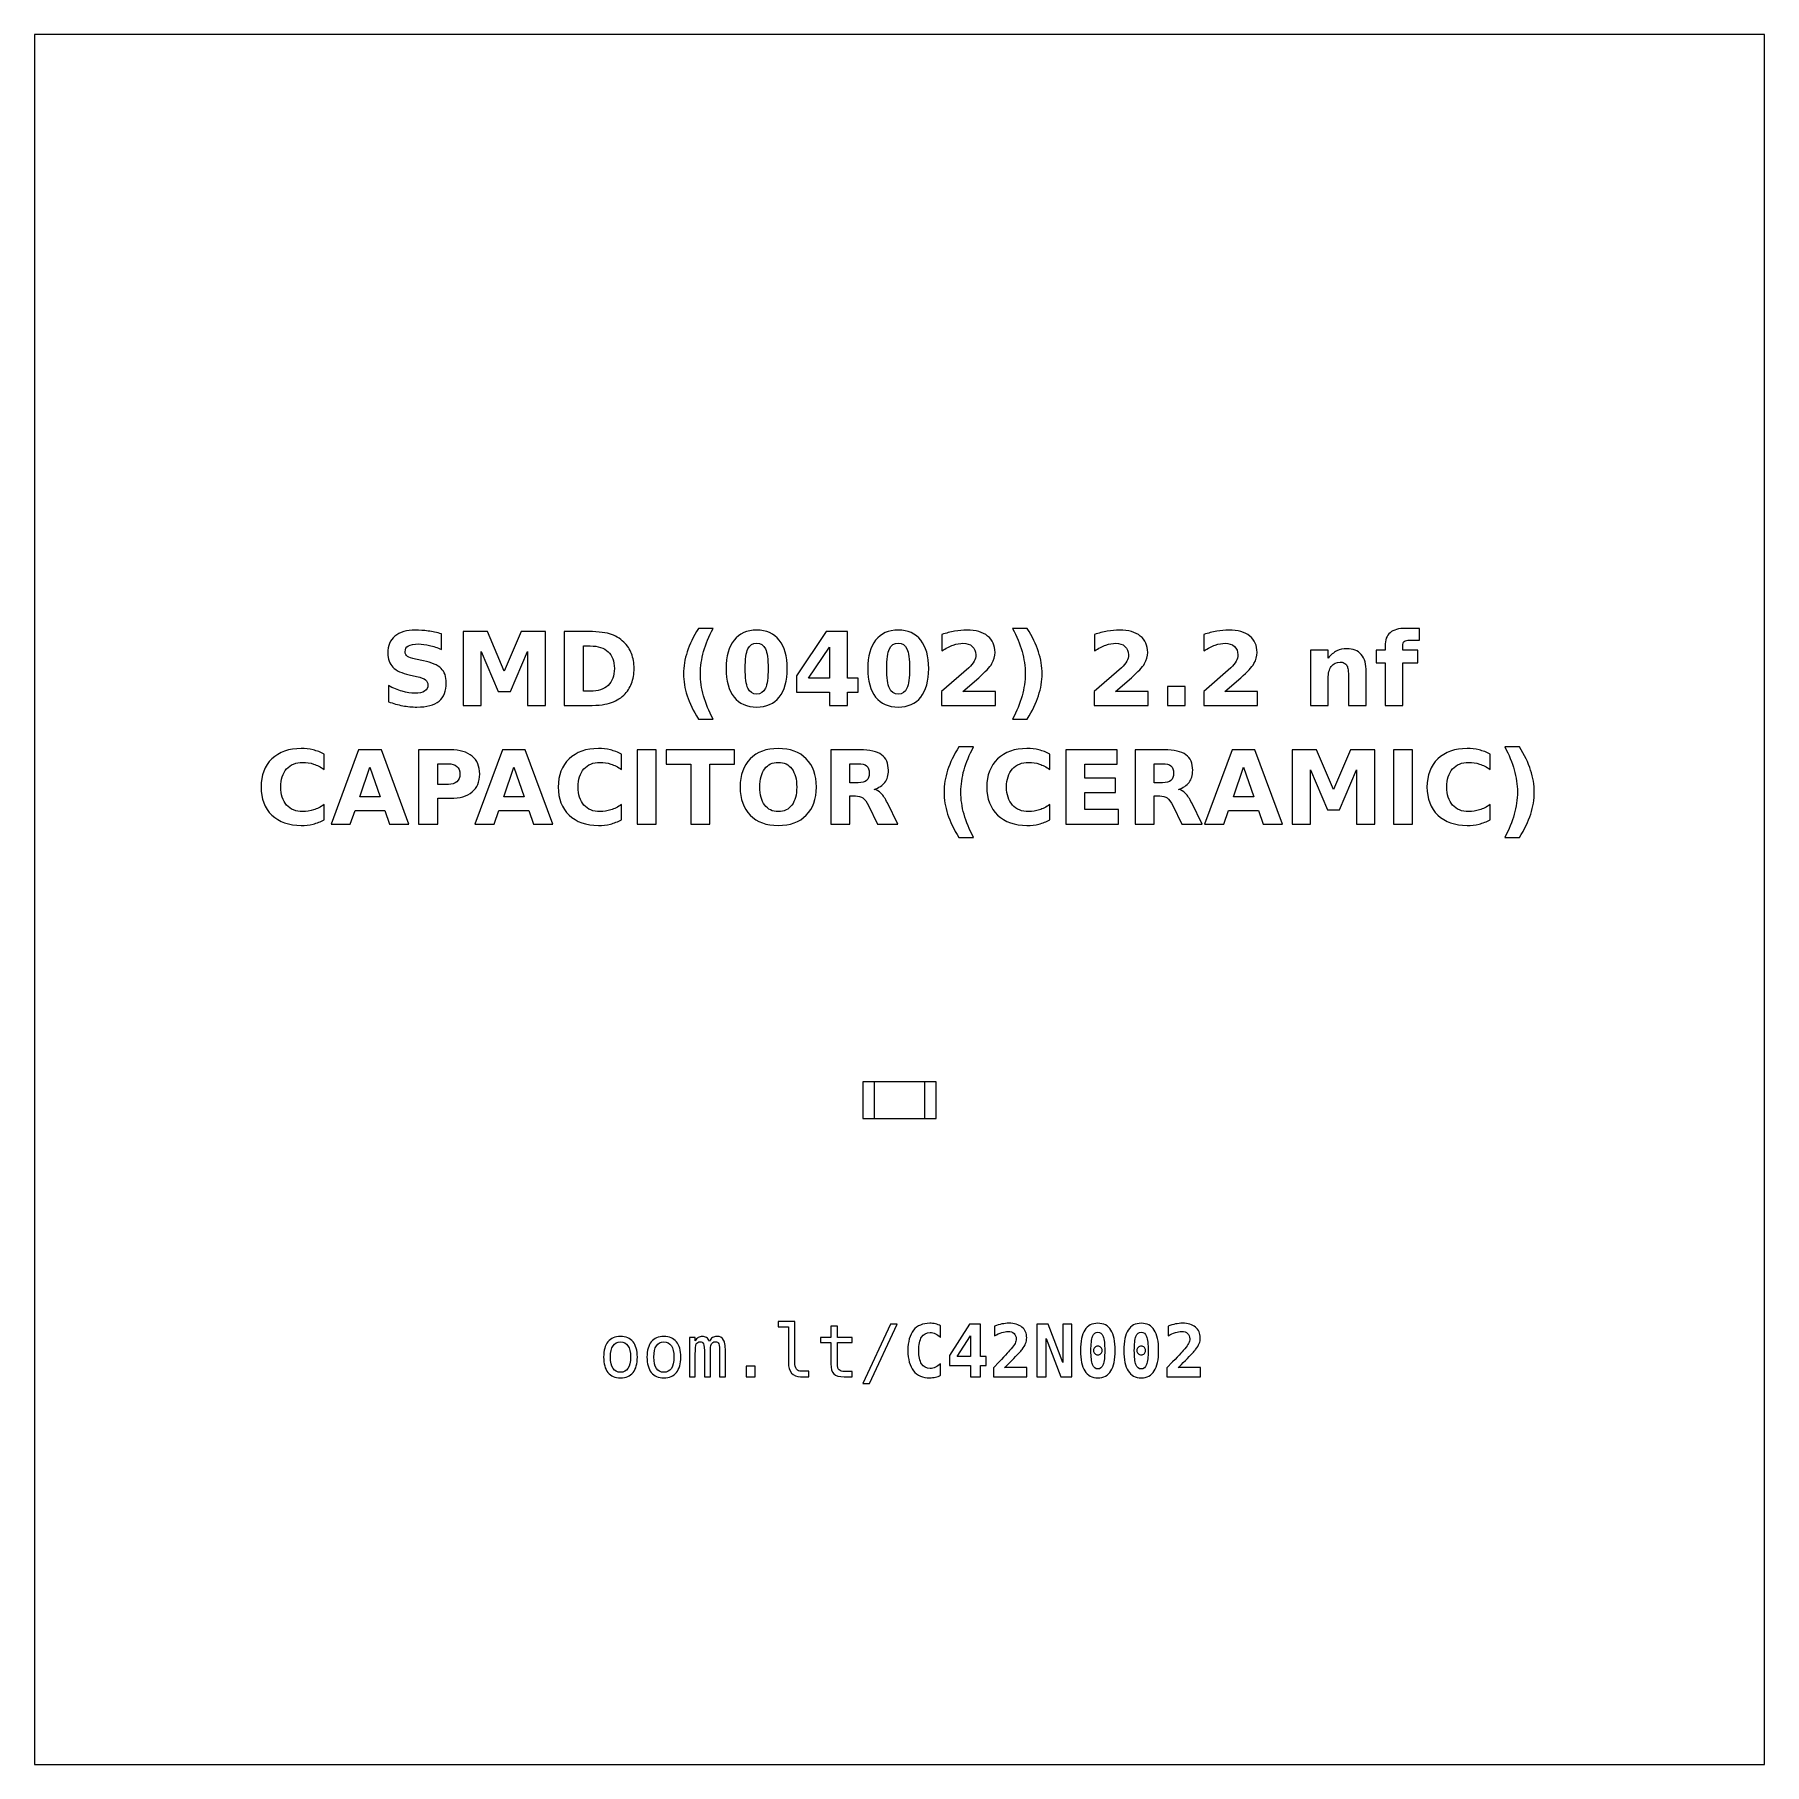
# Model space of a CAD drawing. Header units: centimetres. Extents: x -11.7 to -9.3, y -16.05 to -13.65.
import ezdxf

# ---------------------------------------------------------------- set-up
doc = ezdxf.new("R2010")
doc.units = ezdxf.units.CM
doc.header["$MEASUREMENT"] = 0
doc.layers.add('Layer 1', color=7, linetype='Continuous')

msp = doc.modelspace()

# ---------------------------------------------------------------- linework, layer by layer
at = {"layer": 'Layer 1', "color": 7}
msp.add_lwpolyline([(-11.7, -16.05), (-9.3, -16.05), (-9.3, -13.65), (-11.7, -13.65), (-11.7, -16.05)], close=True, dxfattribs=at)
at = {"layer": 'Layer 1', "color": 7, "lineweight": 9}
for points in [[(-10.5508, -15.15395), (-10.4492, -15.15395), (-10.4492, -15.10315), (-10.5508, -15.10315), (-10.5508, -15.15395)], [(-10.535, -15.15395), (-10.465, -15.15395), (-10.465, -15.10315), (-10.535, -15.10315), (-10.535, -15.15395)]]:
    msp.add_lwpolyline(points, close=True, dxfattribs=at)
at = {"layer": 'Layer 1', "color": 250}
for points, knots in [([(-11.13551, -14.48139), (-11.13551, -14.48139), (-11.13551, -14.50314), (-11.13551, -14.50314), (-11.13551, -14.50314), (-11.14116, -14.50062), (-11.14668, -14.49872), (-11.15204, -14.49743), (-11.15204, -14.49743), (-11.15743, -14.49613), (-11.16251, -14.4955), (-11.16728, -14.4955), (-11.16728, -14.4955), (-11.17361, -14.4955), (-11.17831, -14.49637), (-11.18135, -14.49811), (-11.18135, -14.49811), (-11.18438, -14.49987), (-11.18589, -14.50258), (-11.18589, -14.50625), (-11.18589, -14.50625), (-11.18589, -14.509), (-11.18488, -14.51116), (-11.18283, -14.51269), (-11.18283, -14.51269), (-11.18078, -14.51422), (-11.17707, -14.51556), (-11.17168, -14.51666), (-11.17168, -14.51666), (-11.17168, -14.51666), (-11.16039, -14.51892), (-11.16039, -14.51892), (-11.16039, -14.51892), (-11.14894, -14.52123), (-11.14083, -14.52471), (-11.13601, -14.52941), (-11.13601, -14.52941), (-11.13118, -14.53409), (-11.12876, -14.54075), (-11.12876, -14.54938), (-11.12876, -14.54938), (-11.12876, -14.56074), (-11.13212, -14.56918), (-11.13885, -14.57471), (-11.13885, -14.57471), (-11.14558, -14.58023), (-11.15585, -14.58301), (-11.16968, -14.58301), (-11.16968, -14.58301), (-11.17622, -14.58301), (-11.18276, -14.5824), (-11.18932, -14.58115), (-11.18932, -14.58115), (-11.19588, -14.5799), (-11.20247, -14.57807), (-11.20903, -14.57565), (-11.20903, -14.57565), (-11.20903, -14.57565), (-11.20903, -14.55326), (-11.20903, -14.55326), (-11.20903, -14.55326), (-11.20247, -14.55674), (-11.19612, -14.55937), (-11.18998, -14.56114), (-11.18998, -14.56114), (-11.18384, -14.5629), (-11.17794, -14.56379), (-11.17225, -14.56379), (-11.17225, -14.56379), (-11.16646, -14.56379), (-11.16202, -14.56283), (-11.15894, -14.5609), (-11.15894, -14.5609), (-11.15585, -14.55897), (-11.15433, -14.55622), (-11.15433, -14.55262), (-11.15433, -14.55262), (-11.15433, -14.54942), (-11.15536, -14.54693), (-11.15745, -14.54519), (-11.15745, -14.54519), (-11.15955, -14.54345), (-11.16371, -14.54188), (-11.16997, -14.54051), (-11.16997, -14.54051), (-11.16997, -14.54051), (-11.18024, -14.53823), (-11.18024, -14.53823), (-11.18024, -14.53823), (-11.19052, -14.53602), (-11.19805, -14.53252), (-11.2028, -14.52769), (-11.2028, -14.52769), (-11.20755, -14.52287), (-11.20992, -14.51636), (-11.20992, -14.5082), (-11.20992, -14.5082), (-11.20992, -14.49794), (-11.20661, -14.49006), (-11.2, -14.48456), (-11.2, -14.48456), (-11.19339, -14.47903), (-11.18389, -14.47628), (-11.17147, -14.47628), (-11.17147, -14.47628), (-11.16583, -14.47628), (-11.16002, -14.47671), (-11.15404, -14.47755), (-11.15404, -14.47755), (-11.14807, -14.4784), (-11.14189, -14.47967), (-11.13551, -14.48139)], [0, 0, 0, 0, 0.0357143, 0.0357143, 0.0357143, 0.0357143, 0.0714286, 0.0714286, 0.0714286, 0.0714286, 0.1071429, 0.1071429, 0.1071429, 0.1071429, 0.1428571, 0.1428571, 0.1428571, 0.1428571, 0.1785714, 0.1785714, 0.1785714, 0.1785714, 0.2142857, 0.2142857, 0.2142857, 0.2142857, 0.25, 0.25, 0.25, 0.25, 0.2857143, 0.2857143, 0.2857143, 0.2857143, 0.3214286, 0.3214286, 0.3214286, 0.3214286, 0.3571429, 0.3571429, 0.3571429, 0.3571429, 0.3928571, 0.3928571, 0.3928571, 0.3928571, 0.4285714, 0.4285714, 0.4285714, 0.4285714, 0.4642857, 0.4642857, 0.4642857, 0.4642857, 0.5, 0.5, 0.5, 0.5, 0.5357143, 0.5357143, 0.5357143, 0.5357143, 0.5714286, 0.5714286, 0.5714286, 0.5714286, 0.6071429, 0.6071429, 0.6071429, 0.6071429, 0.6428571, 0.6428571, 0.6428571, 0.6428571, 0.6785714, 0.6785714, 0.6785714, 0.6785714, 0.7142857, 0.7142857, 0.7142857, 0.7142857, 0.75, 0.75, 0.75, 0.75, 0.7857143, 0.7857143, 0.7857143, 0.7857143, 0.8214286, 0.8214286, 0.8214286, 0.8214286, 0.8571429, 0.8571429, 0.8571429, 0.8571429, 0.8928571, 0.8928571, 0.8928571, 0.8928571, 0.9285714, 0.9285714, 0.9285714, 0.9285714, 0.9642857, 0.9642857, 0.9642857, 0.9642857, 1, 1, 1, 1]), ([(-11.10548, -14.47814), (-11.10548, -14.47814), (-11.07173, -14.47814), (-11.07173, -14.47814), (-11.07173, -14.47814), (-11.07173, -14.47814), (-11.04828, -14.5332), (-11.04828, -14.5332), (-11.04828, -14.5332), (-11.04828, -14.5332), (-11.02472, -14.47814), (-11.02472, -14.47814), (-11.02472, -14.47814), (-11.02472, -14.47814), (-10.99104, -14.47814), (-10.99104, -14.47814), (-10.99104, -14.47814), (-10.99104, -14.47814), (-10.99104, -14.58101), (-10.99104, -14.58101), (-10.99104, -14.58101), (-10.99104, -14.58101), (-11.01611, -14.58101), (-11.01611, -14.58101), (-11.01611, -14.58101), (-11.01611, -14.58101), (-11.01611, -14.50577), (-11.01611, -14.50577), (-11.01611, -14.50577), (-11.01611, -14.50577), (-11.03982, -14.56123), (-11.03982, -14.56123), (-11.03982, -14.56123), (-11.03982, -14.56123), (-11.05663, -14.56123), (-11.05663, -14.56123), (-11.05663, -14.56123), (-11.05663, -14.56123), (-11.08034, -14.50577), (-11.08034, -14.50577), (-11.08034, -14.50577), (-11.08034, -14.50577), (-11.08034, -14.58101), (-11.08034, -14.58101), (-11.08034, -14.58101), (-11.08034, -14.58101), (-11.10548, -14.58101), (-11.10548, -14.58101), (-11.10548, -14.58101), (-11.10548, -14.58101), (-11.10548, -14.47814), (-11.10548, -14.47814)], [0, 0, 0, 0, 0.0769231, 0.0769231, 0.0769231, 0.0769231, 0.1538462, 0.1538462, 0.1538462, 0.1538462, 0.2307692, 0.2307692, 0.2307692, 0.2307692, 0.3076923, 0.3076923, 0.3076923, 0.3076923, 0.3846154, 0.3846154, 0.3846154, 0.3846154, 0.4615385, 0.4615385, 0.4615385, 0.4615385, 0.5384615, 0.5384615, 0.5384615, 0.5384615, 0.6153846, 0.6153846, 0.6153846, 0.6153846, 0.6923077, 0.6923077, 0.6923077, 0.6923077, 0.7692308, 0.7692308, 0.7692308, 0.7692308, 0.8461538, 0.8461538, 0.8461538, 0.8461538, 0.9230769, 0.9230769, 0.9230769, 0.9230769, 1, 1, 1, 1]), ([(-10.96505, -14.47814), (-10.96505, -14.47814), (-10.93706, -14.47814), (-10.93706, -14.47814), (-10.93706, -14.47814), (-10.92145, -14.47814), (-10.90983, -14.47925), (-10.90219, -14.48148), (-10.90219, -14.48148), (-10.89454, -14.48371), (-10.88798, -14.48748), (-10.8825, -14.49282), (-10.8825, -14.49282), (-10.87768, -14.49745), (-10.87411, -14.50281), (-10.87175, -14.50888), (-10.87175, -14.50888), (-10.86943, -14.51492), (-10.86825, -14.52179), (-10.86825, -14.52948), (-10.86825, -14.52948), (-10.86825, -14.53724), (-10.86943, -14.54416), (-10.87175, -14.55025), (-10.87175, -14.55025), (-10.87411, -14.55634), (-10.87768, -14.5617), (-10.8825, -14.56633), (-10.8825, -14.56633), (-10.88803, -14.57167), (-10.89464, -14.57544), (-10.90235, -14.57767), (-10.90235, -14.57767), (-10.91007, -14.5799), (-10.92164, -14.58101), (-10.93706, -14.58101), (-10.93706, -14.58101), (-10.93706, -14.58101), (-10.96505, -14.58101), (-10.96505, -14.58101), (-10.96505, -14.58101), (-10.96505, -14.58101), (-10.96505, -14.47814), (-10.96505, -14.47814)], [0, 0, 0, 0, 0.0909091, 0.0909091, 0.0909091, 0.0909091, 0.1818182, 0.1818182, 0.1818182, 0.1818182, 0.2727273, 0.2727273, 0.2727273, 0.2727273, 0.3636364, 0.3636364, 0.3636364, 0.3636364, 0.4545455, 0.4545455, 0.4545455, 0.4545455, 0.5454545, 0.5454545, 0.5454545, 0.5454545, 0.6363636, 0.6363636, 0.6363636, 0.6363636, 0.7272727, 0.7272727, 0.7272727, 0.7272727, 0.8181818, 0.8181818, 0.8181818, 0.8181818, 0.9090909, 0.9090909, 0.9090909, 0.9090909, 1, 1, 1, 1]), ([(-10.75856, -14.59961), (-10.75856, -14.59961), (-10.77902, -14.59961), (-10.77902, -14.59961), (-10.77902, -14.59961), (-10.78605, -14.58828), (-10.79125, -14.57748), (-10.79459, -14.56725), (-10.79459, -14.56725), (-10.79795, -14.55704), (-10.79962, -14.54691), (-10.79962, -14.53684), (-10.79962, -14.53684), (-10.79962, -14.52678), (-10.79793, -14.51659), (-10.79457, -14.50629), (-10.79457, -14.50629), (-10.79118, -14.49597), (-10.78601, -14.4852), (-10.77902, -14.47393), (-10.77902, -14.47393), (-10.77902, -14.47393), (-10.75856, -14.47393), (-10.75856, -14.47393), (-10.75856, -14.47393), (-10.76444, -14.48482), (-10.76884, -14.49547), (-10.77178, -14.50587), (-10.77178, -14.50587), (-10.77472, -14.51626), (-10.7762, -14.52654), (-10.7762, -14.5367), (-10.7762, -14.5367), (-10.7762, -14.54686), (-10.77474, -14.55714), (-10.77183, -14.56758), (-10.77183, -14.56758), (-10.76891, -14.578), (-10.76449, -14.58868), (-10.75856, -14.59961)], [0, 0, 0, 0, 0.1, 0.1, 0.1, 0.1, 0.2, 0.2, 0.2, 0.2, 0.3, 0.3, 0.3, 0.3, 0.4, 0.4, 0.4, 0.4, 0.5, 0.5, 0.5, 0.5, 0.6, 0.6, 0.6, 0.6, 0.7, 0.7, 0.7, 0.7, 0.8, 0.8, 0.8, 0.8, 0.9, 0.9, 0.9, 0.9, 1, 1, 1, 1]), ([(-10.65583, -14.52967), (-10.65583, -14.54672), (-10.6595, -14.55987), (-10.66686, -14.56913), (-10.66686, -14.56913), (-10.6742, -14.57838), (-10.68464, -14.58301), (-10.69814, -14.58301), (-10.69814, -14.58301), (-10.71169, -14.58301), (-10.72215, -14.57838), (-10.72949, -14.56913), (-10.72949, -14.56913), (-10.73685, -14.55987), (-10.74052, -14.54672), (-10.74052, -14.52967), (-10.74052, -14.52967), (-10.74052, -14.5126), (-10.73685, -14.49942), (-10.72949, -14.49016), (-10.72949, -14.49016), (-10.72215, -14.48092), (-10.71169, -14.47628), (-10.69814, -14.47628), (-10.69814, -14.47628), (-10.68464, -14.47628), (-10.6742, -14.48092), (-10.66686, -14.49016), (-10.66686, -14.49016), (-10.6595, -14.49942), (-10.65583, -14.5126), (-10.65583, -14.52967)], [0, 0, 0, 0, 0.125, 0.125, 0.125, 0.125, 0.25, 0.25, 0.25, 0.25, 0.375, 0.375, 0.375, 0.375, 0.5, 0.5, 0.5, 0.5, 0.625, 0.625, 0.625, 0.625, 0.75, 0.75, 0.75, 0.75, 0.875, 0.875, 0.875, 0.875, 1, 1, 1, 1]), ([(-10.68236, -14.52948), (-10.68236, -14.51662), (-10.68356, -14.50756), (-10.68598, -14.50229), (-10.68598, -14.50229), (-10.68838, -14.49705), (-10.69245, -14.49442), (-10.69814, -14.49442), (-10.69814, -14.49442), (-10.70383, -14.49442), (-10.7079, -14.49705), (-10.71035, -14.50229), (-10.71035, -14.50229), (-10.71277, -14.50756), (-10.71399, -14.51662), (-10.71399, -14.52948), (-10.71399, -14.52948), (-10.71399, -14.54246), (-10.71277, -14.55164), (-10.71035, -14.55695), (-10.71035, -14.55695), (-10.7079, -14.56229), (-10.70383, -14.56495), (-10.69814, -14.56495), (-10.69814, -14.56495), (-10.6925, -14.56495), (-10.68845, -14.56229), (-10.686, -14.55695), (-10.686, -14.55695), (-10.68358, -14.55164), (-10.68236, -14.54246), (-10.68236, -14.52948)], [0, 0, 0, 0, 0.125, 0.125, 0.125, 0.125, 0.25, 0.25, 0.25, 0.25, 0.375, 0.375, 0.375, 0.375, 0.5, 0.5, 0.5, 0.5, 0.625, 0.625, 0.625, 0.625, 0.75, 0.75, 0.75, 0.75, 0.875, 0.875, 0.875, 0.875, 1, 1, 1, 1]), ([(-10.60153, -14.47814), (-10.60153, -14.47814), (-10.57203, -14.47814), (-10.57203, -14.47814), (-10.57203, -14.47814), (-10.57203, -14.47814), (-10.57203, -14.54305), (-10.57203, -14.54305), (-10.57203, -14.54305), (-10.57203, -14.54305), (-10.55736, -14.54305), (-10.55736, -14.54305), (-10.55736, -14.54305), (-10.55736, -14.54305), (-10.55736, -14.56227), (-10.55736, -14.56227), (-10.55736, -14.56227), (-10.55736, -14.56227), (-10.57203, -14.56227), (-10.57203, -14.56227), (-10.57203, -14.56227), (-10.57203, -14.56227), (-10.57203, -14.58101), (-10.57203, -14.58101), (-10.57203, -14.58101), (-10.57203, -14.58101), (-10.5971, -14.58101), (-10.5971, -14.58101), (-10.5971, -14.58101), (-10.5971, -14.58101), (-10.5971, -14.56227), (-10.5971, -14.56227), (-10.5971, -14.56227), (-10.5971, -14.56227), (-10.64273, -14.56227), (-10.64273, -14.56227), (-10.64273, -14.56227), (-10.64273, -14.56227), (-10.64273, -14.53952), (-10.64273, -14.53952), (-10.64273, -14.53952), (-10.64273, -14.53952), (-10.60153, -14.47814), (-10.60153, -14.47814)], [0, 0, 0, 0, 0.0909091, 0.0909091, 0.0909091, 0.0909091, 0.1818182, 0.1818182, 0.1818182, 0.1818182, 0.2727273, 0.2727273, 0.2727273, 0.2727273, 0.3636364, 0.3636364, 0.3636364, 0.3636364, 0.4545455, 0.4545455, 0.4545455, 0.4545455, 0.5454545, 0.5454545, 0.5454545, 0.5454545, 0.6363636, 0.6363636, 0.6363636, 0.6363636, 0.7272727, 0.7272727, 0.7272727, 0.7272727, 0.8181818, 0.8181818, 0.8181818, 0.8181818, 0.9090909, 0.9090909, 0.9090909, 0.9090909, 1, 1, 1, 1]), ([(-10.45945, -14.52967), (-10.45945, -14.54672), (-10.46312, -14.55987), (-10.47048, -14.56913), (-10.47048, -14.56913), (-10.47782, -14.57838), (-10.48826, -14.58301), (-10.50176, -14.58301), (-10.50176, -14.58301), (-10.51531, -14.58301), (-10.52577, -14.57838), (-10.53311, -14.56913), (-10.53311, -14.56913), (-10.54047, -14.55987), (-10.54414, -14.54672), (-10.54414, -14.52967), (-10.54414, -14.52967), (-10.54414, -14.5126), (-10.54047, -14.49942), (-10.53311, -14.49016), (-10.53311, -14.49016), (-10.52577, -14.48092), (-10.51531, -14.47628), (-10.50176, -14.47628), (-10.50176, -14.47628), (-10.48826, -14.47628), (-10.47782, -14.48092), (-10.47048, -14.49016), (-10.47048, -14.49016), (-10.46312, -14.49942), (-10.45945, -14.5126), (-10.45945, -14.52967)], [0, 0, 0, 0, 0.125, 0.125, 0.125, 0.125, 0.25, 0.25, 0.25, 0.25, 0.375, 0.375, 0.375, 0.375, 0.5, 0.5, 0.5, 0.5, 0.625, 0.625, 0.625, 0.625, 0.75, 0.75, 0.75, 0.75, 0.875, 0.875, 0.875, 0.875, 1, 1, 1, 1]), ([(-10.48598, -14.52948), (-10.48598, -14.51662), (-10.48718, -14.50756), (-10.4896, -14.50229), (-10.4896, -14.50229), (-10.492, -14.49705), (-10.49607, -14.49442), (-10.50176, -14.49442), (-10.50176, -14.49442), (-10.50745, -14.49442), (-10.51152, -14.49705), (-10.51397, -14.50229), (-10.51397, -14.50229), (-10.51639, -14.50756), (-10.51761, -14.51662), (-10.51761, -14.52948), (-10.51761, -14.52948), (-10.51761, -14.54246), (-10.51639, -14.55164), (-10.51397, -14.55695), (-10.51397, -14.55695), (-10.51152, -14.56229), (-10.50745, -14.56495), (-10.50176, -14.56495), (-10.50176, -14.56495), (-10.49612, -14.56495), (-10.49207, -14.56229), (-10.48962, -14.55695), (-10.48962, -14.55695), (-10.4872, -14.55164), (-10.48598, -14.54246), (-10.48598, -14.52948)], [0, 0, 0, 0, 0.125, 0.125, 0.125, 0.125, 0.25, 0.25, 0.25, 0.25, 0.375, 0.375, 0.375, 0.375, 0.5, 0.5, 0.5, 0.5, 0.625, 0.625, 0.625, 0.625, 0.75, 0.75, 0.75, 0.75, 0.875, 0.875, 0.875, 0.875, 1, 1, 1, 1]), ([(-10.41204, -14.56151), (-10.41204, -14.56151), (-10.36676, -14.56151), (-10.36676, -14.56151), (-10.36676, -14.56151), (-10.36676, -14.56151), (-10.36676, -14.58101), (-10.36676, -14.58101), (-10.36676, -14.58101), (-10.36676, -14.58101), (-10.44153, -14.58101), (-10.44153, -14.58101), (-10.44153, -14.58101), (-10.44153, -14.58101), (-10.44153, -14.56151), (-10.44153, -14.56151), (-10.44153, -14.56151), (-10.44153, -14.56151), (-10.40397, -14.52838), (-10.40397, -14.52838), (-10.40397, -14.52838), (-10.40061, -14.52534), (-10.39814, -14.52238), (-10.39654, -14.51949), (-10.39654, -14.51949), (-10.39492, -14.51659), (-10.39412, -14.51358), (-10.39412, -14.51045), (-10.39412, -14.51045), (-10.39412, -14.50563), (-10.39574, -14.50175), (-10.39898, -14.49881), (-10.39898, -14.49881), (-10.40221, -14.49587), (-10.40651, -14.49442), (-10.4119, -14.49442), (-10.4119, -14.49442), (-10.41603, -14.49442), (-10.42055, -14.49531), (-10.42547, -14.49707), (-10.42547, -14.49707), (-10.43038, -14.49884), (-10.43565, -14.50147), (-10.44125, -14.50495), (-10.44125, -14.50495), (-10.44125, -14.50495), (-10.44125, -14.48235), (-10.44125, -14.48235), (-10.44125, -14.48235), (-10.43527, -14.48038), (-10.42937, -14.47887), (-10.42354, -14.47784), (-10.42354, -14.47784), (-10.4177, -14.4768), (-10.41199, -14.47628), (-10.40637, -14.47628), (-10.40637, -14.47628), (-10.39407, -14.47628), (-10.3845, -14.47899), (-10.37768, -14.48442), (-10.37768, -14.48442), (-10.37086, -14.48983), (-10.36745, -14.49738), (-10.36745, -14.50709), (-10.36745, -14.50709), (-10.36745, -14.51269), (-10.3689, -14.51791), (-10.3718, -14.52276), (-10.3718, -14.52276), (-10.37469, -14.5276), (-10.38078, -14.53409), (-10.39005, -14.54223), (-10.39005, -14.54223), (-10.39005, -14.54223), (-10.41204, -14.56151), (-10.41204, -14.56151)], [0, 0, 0, 0, 0.0526316, 0.0526316, 0.0526316, 0.0526316, 0.1052632, 0.1052632, 0.1052632, 0.1052632, 0.1578947, 0.1578947, 0.1578947, 0.1578947, 0.2105263, 0.2105263, 0.2105263, 0.2105263, 0.2631579, 0.2631579, 0.2631579, 0.2631579, 0.3157895, 0.3157895, 0.3157895, 0.3157895, 0.3684211, 0.3684211, 0.3684211, 0.3684211, 0.4210526, 0.4210526, 0.4210526, 0.4210526, 0.4736842, 0.4736842, 0.4736842, 0.4736842, 0.5263158, 0.5263158, 0.5263158, 0.5263158, 0.5789474, 0.5789474, 0.5789474, 0.5789474, 0.6315789, 0.6315789, 0.6315789, 0.6315789, 0.6842105, 0.6842105, 0.6842105, 0.6842105, 0.7368421, 0.7368421, 0.7368421, 0.7368421, 0.7894737, 0.7894737, 0.7894737, 0.7894737, 0.8421053, 0.8421053, 0.8421053, 0.8421053, 0.8947368, 0.8947368, 0.8947368, 0.8947368, 0.9473684, 0.9473684, 0.9473684, 0.9473684, 1, 1, 1, 1]), ([(-10.34322, -14.59961), (-10.33734, -14.58868), (-10.33292, -14.578), (-10.32998, -14.56758), (-10.32998, -14.56758), (-10.32704, -14.55714), (-10.32558, -14.54686), (-10.32558, -14.5367), (-10.32558, -14.5367), (-10.32558, -14.52654), (-10.32704, -14.51626), (-10.32998, -14.50587), (-10.32998, -14.50587), (-10.33292, -14.49547), (-10.33734, -14.48482), (-10.34322, -14.47393), (-10.34322, -14.47393), (-10.34322, -14.47393), (-10.32276, -14.47393), (-10.32276, -14.47393), (-10.32276, -14.47393), (-10.31578, -14.4852), (-10.3106, -14.49597), (-10.30721, -14.50629), (-10.30721, -14.50629), (-10.30385, -14.51659), (-10.30216, -14.52678), (-10.30216, -14.53684), (-10.30216, -14.53684), (-10.30216, -14.54691), (-10.30383, -14.55704), (-10.30719, -14.56725), (-10.30719, -14.56725), (-10.31053, -14.57748), (-10.31573, -14.58828), (-10.32276, -14.59961), (-10.32276, -14.59961), (-10.32276, -14.59961), (-10.34322, -14.59961), (-10.34322, -14.59961)], [0, 0, 0, 0, 0.1, 0.1, 0.1, 0.1, 0.2, 0.2, 0.2, 0.2, 0.3, 0.3, 0.3, 0.3, 0.4, 0.4, 0.4, 0.4, 0.5, 0.5, 0.5, 0.5, 0.6, 0.6, 0.6, 0.6, 0.7, 0.7, 0.7, 0.7, 0.8, 0.8, 0.8, 0.8, 0.9, 0.9, 0.9, 0.9, 1, 1, 1, 1]), ([(-10.20023, -14.56151), (-10.20023, -14.56151), (-10.15495, -14.56151), (-10.15495, -14.56151), (-10.15495, -14.56151), (-10.15495, -14.56151), (-10.15495, -14.58101), (-10.15495, -14.58101), (-10.15495, -14.58101), (-10.15495, -14.58101), (-10.22972, -14.58101), (-10.22972, -14.58101), (-10.22972, -14.58101), (-10.22972, -14.58101), (-10.22972, -14.56151), (-10.22972, -14.56151), (-10.22972, -14.56151), (-10.22972, -14.56151), (-10.19216, -14.52838), (-10.19216, -14.52838), (-10.19216, -14.52838), (-10.1888, -14.52534), (-10.18633, -14.52238), (-10.18473, -14.51949), (-10.18473, -14.51949), (-10.18311, -14.51659), (-10.18231, -14.51358), (-10.18231, -14.51045), (-10.18231, -14.51045), (-10.18231, -14.50563), (-10.18393, -14.50175), (-10.18717, -14.49881), (-10.18717, -14.49881), (-10.1904, -14.49587), (-10.1947, -14.49442), (-10.20009, -14.49442), (-10.20009, -14.49442), (-10.20422, -14.49442), (-10.20874, -14.49531), (-10.21366, -14.49707), (-10.21366, -14.49707), (-10.21857, -14.49884), (-10.22384, -14.50147), (-10.22944, -14.50495), (-10.22944, -14.50495), (-10.22944, -14.50495), (-10.22944, -14.48235), (-10.22944, -14.48235), (-10.22944, -14.48235), (-10.22346, -14.48038), (-10.21756, -14.47887), (-10.21173, -14.47784), (-10.21173, -14.47784), (-10.20589, -14.4768), (-10.20018, -14.47628), (-10.19456, -14.47628), (-10.19456, -14.47628), (-10.18226, -14.47628), (-10.17269, -14.47899), (-10.16587, -14.48442), (-10.16587, -14.48442), (-10.15905, -14.48983), (-10.15564, -14.49738), (-10.15564, -14.50709), (-10.15564, -14.50709), (-10.15564, -14.51269), (-10.15709, -14.51791), (-10.15999, -14.52276), (-10.15999, -14.52276), (-10.16288, -14.5276), (-10.16897, -14.53409), (-10.17824, -14.54223), (-10.17824, -14.54223), (-10.17824, -14.54223), (-10.20023, -14.56151), (-10.20023, -14.56151)], [0, 0, 0, 0, 0.0526316, 0.0526316, 0.0526316, 0.0526316, 0.1052632, 0.1052632, 0.1052632, 0.1052632, 0.1578947, 0.1578947, 0.1578947, 0.1578947, 0.2105263, 0.2105263, 0.2105263, 0.2105263, 0.2631579, 0.2631579, 0.2631579, 0.2631579, 0.3157895, 0.3157895, 0.3157895, 0.3157895, 0.3684211, 0.3684211, 0.3684211, 0.3684211, 0.4210526, 0.4210526, 0.4210526, 0.4210526, 0.4736842, 0.4736842, 0.4736842, 0.4736842, 0.5263158, 0.5263158, 0.5263158, 0.5263158, 0.5789474, 0.5789474, 0.5789474, 0.5789474, 0.6315789, 0.6315789, 0.6315789, 0.6315789, 0.6842105, 0.6842105, 0.6842105, 0.6842105, 0.7368421, 0.7368421, 0.7368421, 0.7368421, 0.7894737, 0.7894737, 0.7894737, 0.7894737, 0.8421053, 0.8421053, 0.8421053, 0.8421053, 0.8947368, 0.8947368, 0.8947368, 0.8947368, 0.9473684, 0.9473684, 0.9473684, 0.9473684, 1, 1, 1, 1]), ([(-10.04844, -14.56151), (-10.04844, -14.56151), (-10.00316, -14.56151), (-10.00316, -14.56151), (-10.00316, -14.56151), (-10.00316, -14.56151), (-10.00316, -14.58101), (-10.00316, -14.58101), (-10.00316, -14.58101), (-10.00316, -14.58101), (-10.07793, -14.58101), (-10.07793, -14.58101), (-10.07793, -14.58101), (-10.07793, -14.58101), (-10.07793, -14.56151), (-10.07793, -14.56151), (-10.07793, -14.56151), (-10.07793, -14.56151), (-10.04037, -14.52838), (-10.04037, -14.52838), (-10.04037, -14.52838), (-10.03701, -14.52534), (-10.03454, -14.52238), (-10.03294, -14.51949), (-10.03294, -14.51949), (-10.03132, -14.51659), (-10.03052, -14.51358), (-10.03052, -14.51045), (-10.03052, -14.51045), (-10.03052, -14.50563), (-10.03214, -14.50175), (-10.03538, -14.49881), (-10.03538, -14.49881), (-10.03861, -14.49587), (-10.04291, -14.49442), (-10.0483, -14.49442), (-10.0483, -14.49442), (-10.05243, -14.49442), (-10.05695, -14.49531), (-10.06187, -14.49707), (-10.06187, -14.49707), (-10.06678, -14.49884), (-10.07205, -14.50147), (-10.07765, -14.50495), (-10.07765, -14.50495), (-10.07765, -14.50495), (-10.07765, -14.48235), (-10.07765, -14.48235), (-10.07765, -14.48235), (-10.07167, -14.48038), (-10.06577, -14.47887), (-10.05994, -14.47784), (-10.05994, -14.47784), (-10.0541, -14.4768), (-10.04839, -14.47628), (-10.04277, -14.47628), (-10.04277, -14.47628), (-10.03047, -14.47628), (-10.0209, -14.47899), (-10.01408, -14.48442), (-10.01408, -14.48442), (-10.00726, -14.48983), (-10.00385, -14.49738), (-10.00385, -14.50709), (-10.00385, -14.50709), (-10.00385, -14.51269), (-10.0053, -14.51791), (-10.0082, -14.52276), (-10.0082, -14.52276), (-10.01109, -14.5276), (-10.01718, -14.53409), (-10.02645, -14.54223), (-10.02645, -14.54223), (-10.02645, -14.54223), (-10.04844, -14.56151), (-10.04844, -14.56151)], [0, 0, 0, 0, 0.0526316, 0.0526316, 0.0526316, 0.0526316, 0.1052632, 0.1052632, 0.1052632, 0.1052632, 0.1578947, 0.1578947, 0.1578947, 0.1578947, 0.2105263, 0.2105263, 0.2105263, 0.2105263, 0.2631579, 0.2631579, 0.2631579, 0.2631579, 0.3157895, 0.3157895, 0.3157895, 0.3157895, 0.3684211, 0.3684211, 0.3684211, 0.3684211, 0.4210526, 0.4210526, 0.4210526, 0.4210526, 0.4736842, 0.4736842, 0.4736842, 0.4736842, 0.5263158, 0.5263158, 0.5263158, 0.5263158, 0.5789474, 0.5789474, 0.5789474, 0.5789474, 0.6315789, 0.6315789, 0.6315789, 0.6315789, 0.6842105, 0.6842105, 0.6842105, 0.6842105, 0.7368421, 0.7368421, 0.7368421, 0.7368421, 0.7894737, 0.7894737, 0.7894737, 0.7894737, 0.8421053, 0.8421053, 0.8421053, 0.8421053, 0.8947368, 0.8947368, 0.8947368, 0.8947368, 0.9473684, 0.9473684, 0.9473684, 0.9473684, 1, 1, 1, 1]), ([(-9.77868, -14.47379), (-9.77868, -14.47379), (-9.77868, -14.48997), (-9.77868, -14.48997), (-9.77868, -14.48997), (-9.77868, -14.48997), (-9.79234, -14.48997), (-9.79234, -14.48997), (-9.79234, -14.48997), (-9.79582, -14.48997), (-9.79827, -14.49061), (-9.79963, -14.49188), (-9.79963, -14.49188), (-9.80102, -14.49315), (-9.8017, -14.49533), (-9.8017, -14.49846), (-9.8017, -14.49846), (-9.8017, -14.49846), (-9.8017, -14.50385), (-9.8017, -14.50385), (-9.8017, -14.50385), (-9.8017, -14.50385), (-9.78063, -14.50385), (-9.78063, -14.50385), (-9.78063, -14.50385), (-9.78063, -14.50385), (-9.78063, -14.52149), (-9.78063, -14.52149), (-9.78063, -14.52149), (-9.78063, -14.52149), (-9.8017, -14.52149), (-9.8017, -14.52149), (-9.8017, -14.52149), (-9.8017, -14.52149), (-9.8017, -14.58101), (-9.8017, -14.58101), (-9.8017, -14.58101), (-9.8017, -14.58101), (-9.82637, -14.58101), (-9.82637, -14.58101), (-9.82637, -14.58101), (-9.82637, -14.58101), (-9.82637, -14.52149), (-9.82637, -14.52149), (-9.82637, -14.52149), (-9.82637, -14.52149), (-9.83863, -14.52149), (-9.83863, -14.52149), (-9.83863, -14.52149), (-9.83863, -14.52149), (-9.83863, -14.50385), (-9.83863, -14.50385), (-9.83863, -14.50385), (-9.83863, -14.50385), (-9.82637, -14.50385), (-9.82637, -14.50385), (-9.82637, -14.50385), (-9.82637, -14.50385), (-9.82637, -14.49846), (-9.82637, -14.49846), (-9.82637, -14.49846), (-9.82637, -14.49006), (-9.82402, -14.48383), (-9.81934, -14.47981), (-9.81934, -14.47981), (-9.81466, -14.47579), (-9.80739, -14.47379), (-9.79756, -14.47379), (-9.79756, -14.47379), (-9.79756, -14.47379), (-9.77868, -14.47379), (-9.77868, -14.47379)], [0, 0, 0, 0, 0.0555556, 0.0555556, 0.0555556, 0.0555556, 0.1111111, 0.1111111, 0.1111111, 0.1111111, 0.1666667, 0.1666667, 0.1666667, 0.1666667, 0.2222222, 0.2222222, 0.2222222, 0.2222222, 0.2777778, 0.2777778, 0.2777778, 0.2777778, 0.3333333, 0.3333333, 0.3333333, 0.3333333, 0.3888889, 0.3888889, 0.3888889, 0.3888889, 0.4444444, 0.4444444, 0.4444444, 0.4444444, 0.5, 0.5, 0.5, 0.5, 0.5555556, 0.5555556, 0.5555556, 0.5555556, 0.6111111, 0.6111111, 0.6111111, 0.6111111, 0.6666667, 0.6666667, 0.6666667, 0.6666667, 0.7222222, 0.7222222, 0.7222222, 0.7222222, 0.7777778, 0.7777778, 0.7777778, 0.7777778, 0.8333333, 0.8333333, 0.8333333, 0.8333333, 0.8888889, 0.8888889, 0.8888889, 0.8888889, 0.9444444, 0.9444444, 0.9444444, 0.9444444, 1, 1, 1, 1]), ([(-10.93852, -14.4982), (-10.93852, -14.4982), (-10.93852, -14.56095), (-10.93852, -14.56095), (-10.93852, -14.56095), (-10.93852, -14.56095), (-10.92902, -14.56095), (-10.92902, -14.56095), (-10.92902, -14.56095), (-10.91818, -14.56095), (-10.9099, -14.55827), (-10.90419, -14.55288), (-10.90419, -14.55288), (-10.89847, -14.54752), (-10.8956, -14.53971), (-10.8956, -14.52948), (-10.8956, -14.52948), (-10.8956, -14.51927), (-10.89845, -14.51151), (-10.90414, -14.5062), (-10.90414, -14.5062), (-10.90983, -14.50086), (-10.91813, -14.4982), (-10.92902, -14.4982), (-10.92902, -14.4982), (-10.92902, -14.4982), (-10.93852, -14.4982), (-10.93852, -14.4982)], [0, 0, 0, 0, 0.1428571, 0.1428571, 0.1428571, 0.1428571, 0.2857143, 0.2857143, 0.2857143, 0.2857143, 0.4285714, 0.4285714, 0.4285714, 0.4285714, 0.5714286, 0.5714286, 0.5714286, 0.5714286, 0.7142857, 0.7142857, 0.7142857, 0.7142857, 0.8571429, 0.8571429, 0.8571429, 0.8571429, 1, 1, 1, 1]), ([(-10.5971, -14.49999), (-10.5971, -14.49999), (-10.6262, -14.54305), (-10.6262, -14.54305), (-10.6262, -14.54305), (-10.6262, -14.54305), (-10.5971, -14.54305), (-10.5971, -14.54305), (-10.5971, -14.54305), (-10.5971, -14.54305), (-10.5971, -14.49999), (-10.5971, -14.49999)], [0, 0, 0, 0, 0.3333333, 0.3333333, 0.3333333, 0.3333333, 0.6666667, 0.6666667, 0.6666667, 0.6666667, 1, 1, 1, 1]), ([(-9.85234, -14.53402), (-9.85234, -14.53402), (-9.85234, -14.58101), (-9.85234, -14.58101), (-9.85234, -14.58101), (-9.85234, -14.58101), (-9.87715, -14.58101), (-9.87715, -14.58101), (-9.87715, -14.58101), (-9.87715, -14.58101), (-9.87715, -14.57337), (-9.87715, -14.57337), (-9.87715, -14.57337), (-9.87715, -14.57337), (-9.87715, -14.54505), (-9.87715, -14.54505), (-9.87715, -14.54505), (-9.87715, -14.53839), (-9.87729, -14.53379), (-9.8776, -14.53127), (-9.8776, -14.53127), (-9.8779, -14.52875), (-9.87842, -14.52689), (-9.87915, -14.52569), (-9.87915, -14.52569), (-9.88011, -14.52407), (-9.88143, -14.52283), (-9.88308, -14.52193), (-9.88308, -14.52193), (-9.88472, -14.52104), (-9.88661, -14.52059), (-9.88872, -14.52059), (-9.88872, -14.52059), (-9.89387, -14.52059), (-9.89792, -14.52257), (-9.90086, -14.52654), (-9.90086, -14.52654), (-9.9038, -14.53052), (-9.90526, -14.53602), (-9.90526, -14.54305), (-9.90526, -14.54305), (-9.90526, -14.54305), (-9.90526, -14.58101), (-9.90526, -14.58101), (-9.90526, -14.58101), (-9.90526, -14.58101), (-9.92993, -14.58101), (-9.92993, -14.58101), (-9.92993, -14.58101), (-9.92993, -14.58101), (-9.92993, -14.50385), (-9.92993, -14.50385), (-9.92993, -14.50385), (-9.92993, -14.50385), (-9.90526, -14.50385), (-9.90526, -14.50385), (-9.90526, -14.50385), (-9.90526, -14.50385), (-9.90526, -14.51516), (-9.90526, -14.51516), (-9.90526, -14.51516), (-9.90154, -14.51064), (-9.89759, -14.50733), (-9.8934, -14.50519), (-9.8934, -14.50519), (-9.88922, -14.50305), (-9.88461, -14.50199), (-9.87955, -14.50199), (-9.87955, -14.50199), (-9.87064, -14.50199), (-9.86389, -14.50472), (-9.85925, -14.5102), (-9.85925, -14.5102), (-9.85464, -14.51565), (-9.85234, -14.5236), (-9.85234, -14.53402)], [0, 0, 0, 0, 0.0526316, 0.0526316, 0.0526316, 0.0526316, 0.1052632, 0.1052632, 0.1052632, 0.1052632, 0.1578947, 0.1578947, 0.1578947, 0.1578947, 0.2105263, 0.2105263, 0.2105263, 0.2105263, 0.2631579, 0.2631579, 0.2631579, 0.2631579, 0.3157895, 0.3157895, 0.3157895, 0.3157895, 0.3684211, 0.3684211, 0.3684211, 0.3684211, 0.4210526, 0.4210526, 0.4210526, 0.4210526, 0.4736842, 0.4736842, 0.4736842, 0.4736842, 0.5263158, 0.5263158, 0.5263158, 0.5263158, 0.5789474, 0.5789474, 0.5789474, 0.5789474, 0.6315789, 0.6315789, 0.6315789, 0.6315789, 0.6842105, 0.6842105, 0.6842105, 0.6842105, 0.7368421, 0.7368421, 0.7368421, 0.7368421, 0.7894737, 0.7894737, 0.7894737, 0.7894737, 0.8421053, 0.8421053, 0.8421053, 0.8421053, 0.8947368, 0.8947368, 0.8947368, 0.8947368, 0.9473684, 0.9473684, 0.9473684, 0.9473684, 1, 1, 1, 1]), ([(-10.12831, -14.55434), (-10.12831, -14.55434), (-10.10349, -14.55434), (-10.10349, -14.55434), (-10.10349, -14.55434), (-10.10349, -14.55434), (-10.10349, -14.58101), (-10.10349, -14.58101), (-10.10349, -14.58101), (-10.10349, -14.58101), (-10.12831, -14.58101), (-10.12831, -14.58101), (-10.12831, -14.58101), (-10.12831, -14.58101), (-10.12831, -14.55434), (-10.12831, -14.55434)], [0, 0, 0, 0, 0.25, 0.25, 0.25, 0.25, 0.5, 0.5, 0.5, 0.5, 0.75, 0.75, 0.75, 0.75, 1, 1, 1, 1]), ([(-10.39719, -14.76386), (-10.39719, -14.76386), (-10.41765, -14.76386), (-10.41765, -14.76386), (-10.41765, -14.76386), (-10.42468, -14.75253), (-10.42988, -14.74173), (-10.43322, -14.7315), (-10.43322, -14.7315), (-10.43658, -14.72129), (-10.43825, -14.71116), (-10.43825, -14.70109), (-10.43825, -14.70109), (-10.43825, -14.69103), (-10.43656, -14.68084), (-10.4332, -14.67054), (-10.4332, -14.67054), (-10.42981, -14.66022), (-10.42464, -14.64945), (-10.41765, -14.63818), (-10.41765, -14.63818), (-10.41765, -14.63818), (-10.39719, -14.63818), (-10.39719, -14.63818), (-10.39719, -14.63818), (-10.40307, -14.64907), (-10.40747, -14.65972), (-10.41041, -14.67012), (-10.41041, -14.67012), (-10.41335, -14.68051), (-10.41483, -14.69079), (-10.41483, -14.70095), (-10.41483, -14.70095), (-10.41483, -14.71111), (-10.41337, -14.72139), (-10.41046, -14.73183), (-10.41046, -14.73183), (-10.40754, -14.74225), (-10.40312, -14.75293), (-10.39719, -14.76386)], [0, 0, 0, 0, 0.1, 0.1, 0.1, 0.1, 0.2, 0.2, 0.2, 0.2, 0.3, 0.3, 0.3, 0.3, 0.4, 0.4, 0.4, 0.4, 0.5, 0.5, 0.5, 0.5, 0.6, 0.6, 0.6, 0.6, 0.7, 0.7, 0.7, 0.7, 0.8, 0.8, 0.8, 0.8, 0.9, 0.9, 0.9, 0.9, 1, 1, 1, 1]), ([(-9.66032, -14.76386), (-9.65444, -14.75293), (-9.65002, -14.74225), (-9.64708, -14.73183), (-9.64708, -14.73183), (-9.64414, -14.72139), (-9.64268, -14.71111), (-9.64268, -14.70095), (-9.64268, -14.70095), (-9.64268, -14.69079), (-9.64414, -14.68051), (-9.64708, -14.67012), (-9.64708, -14.67012), (-9.65002, -14.65972), (-9.65444, -14.64907), (-9.66032, -14.63818), (-9.66032, -14.63818), (-9.66032, -14.63818), (-9.63986, -14.63818), (-9.63986, -14.63818), (-9.63986, -14.63818), (-9.63288, -14.64945), (-9.6277, -14.66022), (-9.62431, -14.67054), (-9.62431, -14.67054), (-9.62095, -14.68084), (-9.61926, -14.69103), (-9.61926, -14.70109), (-9.61926, -14.70109), (-9.61926, -14.71116), (-9.62093, -14.72129), (-9.62429, -14.7315), (-9.62429, -14.7315), (-9.62763, -14.74173), (-9.63283, -14.75253), (-9.63986, -14.76386), (-9.63986, -14.76386), (-9.63986, -14.76386), (-9.66032, -14.76386), (-9.66032, -14.76386)], [0, 0, 0, 0, 0.1, 0.1, 0.1, 0.1, 0.2, 0.2, 0.2, 0.2, 0.3, 0.3, 0.3, 0.3, 0.4, 0.4, 0.4, 0.4, 0.5, 0.5, 0.5, 0.5, 0.6, 0.6, 0.6, 0.6, 0.7, 0.7, 0.7, 0.7, 0.8, 0.8, 0.8, 0.8, 0.9, 0.9, 0.9, 0.9, 1, 1, 1, 1]), ([(-11.29834, -14.73962), (-11.3032, -14.74213), (-11.30828, -14.74404), (-11.31358, -14.74533), (-11.31358, -14.74533), (-11.31884, -14.74662), (-11.32437, -14.74726), (-11.33011, -14.74726), (-11.33011, -14.74726), (-11.34723, -14.74726), (-11.3608, -14.74246), (-11.37082, -14.73289), (-11.37082, -14.73289), (-11.38084, -14.72332), (-11.38585, -14.71034), (-11.38585, -14.69392), (-11.38585, -14.69392), (-11.38585, -14.67748), (-11.38084, -14.66447), (-11.37082, -14.6549), (-11.37082, -14.6549), (-11.3608, -14.64533), (-11.34723, -14.64053), (-11.33011, -14.64053), (-11.33011, -14.64053), (-11.32437, -14.64053), (-11.31884, -14.64117), (-11.31358, -14.64246), (-11.31358, -14.64246), (-11.30828, -14.64375), (-11.3032, -14.64566), (-11.29834, -14.64818), (-11.29834, -14.64818), (-11.29834, -14.64818), (-11.29834, -14.66946), (-11.29834, -14.66946), (-11.29834, -14.66946), (-11.30325, -14.6661), (-11.3081, -14.66365), (-11.31287, -14.6621), (-11.31287, -14.6621), (-11.31764, -14.66052), (-11.32268, -14.65975), (-11.32797, -14.65975), (-11.32797, -14.65975), (-11.33742, -14.65975), (-11.34488, -14.66278), (-11.35029, -14.66885), (-11.35029, -14.66885), (-11.35572, -14.67492), (-11.35843, -14.68327), (-11.35843, -14.69392), (-11.35843, -14.69392), (-11.35843, -14.70455), (-11.35572, -14.71288), (-11.35029, -14.71894), (-11.35029, -14.71894), (-11.34488, -14.72501), (-11.33742, -14.72804), (-11.32797, -14.72804), (-11.32797, -14.72804), (-11.32268, -14.72804), (-11.31764, -14.72727), (-11.31287, -14.72569), (-11.31287, -14.72569), (-11.3081, -14.72414), (-11.30325, -14.72169), (-11.29834, -14.71833), (-11.29834, -14.71833), (-11.29834, -14.71833), (-11.29834, -14.73962), (-11.29834, -14.73962)], [0, 0, 0, 0, 0.0555556, 0.0555556, 0.0555556, 0.0555556, 0.1111111, 0.1111111, 0.1111111, 0.1111111, 0.1666667, 0.1666667, 0.1666667, 0.1666667, 0.2222222, 0.2222222, 0.2222222, 0.2222222, 0.2777778, 0.2777778, 0.2777778, 0.2777778, 0.3333333, 0.3333333, 0.3333333, 0.3333333, 0.3888889, 0.3888889, 0.3888889, 0.3888889, 0.4444444, 0.4444444, 0.4444444, 0.4444444, 0.5, 0.5, 0.5, 0.5, 0.5555556, 0.5555556, 0.5555556, 0.5555556, 0.6111111, 0.6111111, 0.6111111, 0.6111111, 0.6666667, 0.6666667, 0.6666667, 0.6666667, 0.7222222, 0.7222222, 0.7222222, 0.7222222, 0.7777778, 0.7777778, 0.7777778, 0.7777778, 0.8333333, 0.8333333, 0.8333333, 0.8333333, 0.8888889, 0.8888889, 0.8888889, 0.8888889, 0.9444444, 0.9444444, 0.9444444, 0.9444444, 1, 1, 1, 1]), ([(-11.21395, -14.72654), (-11.21395, -14.72654), (-11.25544, -14.72654), (-11.25544, -14.72654), (-11.25544, -14.72654), (-11.25544, -14.72654), (-11.26198, -14.74526), (-11.26198, -14.74526), (-11.26198, -14.74526), (-11.26198, -14.74526), (-11.28865, -14.74526), (-11.28865, -14.74526), (-11.28865, -14.74526), (-11.28865, -14.74526), (-11.25055, -14.64239), (-11.25055, -14.64239), (-11.25055, -14.64239), (-11.25055, -14.64239), (-11.21892, -14.64239), (-11.21892, -14.64239), (-11.21892, -14.64239), (-11.21892, -14.64239), (-11.18082, -14.74526), (-11.18082, -14.74526), (-11.18082, -14.74526), (-11.18082, -14.74526), (-11.20749, -14.74526), (-11.20749, -14.74526), (-11.20749, -14.74526), (-11.20749, -14.74526), (-11.21395, -14.72654), (-11.21395, -14.72654)], [0, 0, 0, 0, 0.125, 0.125, 0.125, 0.125, 0.25, 0.25, 0.25, 0.25, 0.375, 0.375, 0.375, 0.375, 0.5, 0.5, 0.5, 0.5, 0.625, 0.625, 0.625, 0.625, 0.75, 0.75, 0.75, 0.75, 0.875, 0.875, 0.875, 0.875, 1, 1, 1, 1]), ([(-11.16715, -14.64239), (-11.16715, -14.64239), (-11.12313, -14.64239), (-11.12313, -14.64239), (-11.12313, -14.64239), (-11.11003, -14.64239), (-11.09998, -14.64531), (-11.09297, -14.65112), (-11.09297, -14.65112), (-11.08597, -14.65693), (-11.08246, -14.6652), (-11.08246, -14.67595), (-11.08246, -14.67595), (-11.08246, -14.68672), (-11.08597, -14.69502), (-11.09297, -14.70083), (-11.09297, -14.70083), (-11.09998, -14.70664), (-11.11003, -14.70956), (-11.12313, -14.70956), (-11.12313, -14.70956), (-11.12313, -14.70956), (-11.14062, -14.70956), (-11.14062, -14.70956), (-11.14062, -14.70956), (-11.14062, -14.70956), (-11.14062, -14.74526), (-11.14062, -14.74526), (-11.14062, -14.74526), (-11.14062, -14.74526), (-11.16715, -14.74526), (-11.16715, -14.74526), (-11.16715, -14.74526), (-11.16715, -14.74526), (-11.16715, -14.64239), (-11.16715, -14.64239)], [0, 0, 0, 0, 0.1111111, 0.1111111, 0.1111111, 0.1111111, 0.2222222, 0.2222222, 0.2222222, 0.2222222, 0.3333333, 0.3333333, 0.3333333, 0.3333333, 0.4444444, 0.4444444, 0.4444444, 0.4444444, 0.5555556, 0.5555556, 0.5555556, 0.5555556, 0.6666667, 0.6666667, 0.6666667, 0.6666667, 0.7777778, 0.7777778, 0.7777778, 0.7777778, 0.8888889, 0.8888889, 0.8888889, 0.8888889, 1, 1, 1, 1]), ([(-11.14062, -14.66161), (-11.14062, -14.66161), (-11.14062, -14.69034), (-11.14062, -14.69034), (-11.14062, -14.69034), (-11.14062, -14.69034), (-11.12595, -14.69034), (-11.12595, -14.69034), (-11.12595, -14.69034), (-11.1208, -14.69034), (-11.11682, -14.6891), (-11.11402, -14.68658), (-11.11402, -14.68658), (-11.11122, -14.68409), (-11.10981, -14.68054), (-11.10981, -14.67595), (-11.10981, -14.67595), (-11.10981, -14.67134), (-11.11122, -14.66781), (-11.11402, -14.66532), (-11.11402, -14.66532), (-11.11682, -14.66285), (-11.1208, -14.66161), (-11.12595, -14.66161), (-11.12595, -14.66161), (-11.12595, -14.66161), (-11.14062, -14.66161), (-11.14062, -14.66161)], [0, 0, 0, 0, 0.1428571, 0.1428571, 0.1428571, 0.1428571, 0.2857143, 0.2857143, 0.2857143, 0.2857143, 0.4285714, 0.4285714, 0.4285714, 0.4285714, 0.5714286, 0.5714286, 0.5714286, 0.5714286, 0.7142857, 0.7142857, 0.7142857, 0.7142857, 0.8571429, 0.8571429, 0.8571429, 0.8571429, 1, 1, 1, 1]), ([(-11.01428, -14.72654), (-11.01428, -14.72654), (-11.05577, -14.72654), (-11.05577, -14.72654), (-11.05577, -14.72654), (-11.05577, -14.72654), (-11.06231, -14.74526), (-11.06231, -14.74526), (-11.06231, -14.74526), (-11.06231, -14.74526), (-11.08898, -14.74526), (-11.08898, -14.74526), (-11.08898, -14.74526), (-11.08898, -14.74526), (-11.05088, -14.64239), (-11.05088, -14.64239), (-11.05088, -14.64239), (-11.05088, -14.64239), (-11.01925, -14.64239), (-11.01925, -14.64239), (-11.01925, -14.64239), (-11.01925, -14.64239), (-10.98115, -14.74526), (-10.98115, -14.74526), (-10.98115, -14.74526), (-10.98115, -14.74526), (-11.00782, -14.74526), (-11.00782, -14.74526), (-11.00782, -14.74526), (-11.00782, -14.74526), (-11.01428, -14.72654), (-11.01428, -14.72654)], [0, 0, 0, 0, 0.125, 0.125, 0.125, 0.125, 0.25, 0.25, 0.25, 0.25, 0.375, 0.375, 0.375, 0.375, 0.5, 0.5, 0.5, 0.5, 0.625, 0.625, 0.625, 0.625, 0.75, 0.75, 0.75, 0.75, 0.875, 0.875, 0.875, 0.875, 1, 1, 1, 1]), ([(-10.8859, -14.73962), (-10.89076, -14.74213), (-10.89584, -14.74404), (-10.90114, -14.74533), (-10.90114, -14.74533), (-10.9064, -14.74662), (-10.91193, -14.74726), (-10.91767, -14.74726), (-10.91767, -14.74726), (-10.93479, -14.74726), (-10.94836, -14.74246), (-10.95838, -14.73289), (-10.95838, -14.73289), (-10.9684, -14.72332), (-10.97341, -14.71034), (-10.97341, -14.69392), (-10.97341, -14.69392), (-10.97341, -14.67748), (-10.9684, -14.66447), (-10.95838, -14.6549), (-10.95838, -14.6549), (-10.94836, -14.64533), (-10.93479, -14.64053), (-10.91767, -14.64053), (-10.91767, -14.64053), (-10.91193, -14.64053), (-10.9064, -14.64117), (-10.90114, -14.64246), (-10.90114, -14.64246), (-10.89584, -14.64375), (-10.89076, -14.64566), (-10.8859, -14.64818), (-10.8859, -14.64818), (-10.8859, -14.64818), (-10.8859, -14.66946), (-10.8859, -14.66946), (-10.8859, -14.66946), (-10.89081, -14.6661), (-10.89566, -14.66365), (-10.90043, -14.6621), (-10.90043, -14.6621), (-10.9052, -14.66052), (-10.91024, -14.65975), (-10.91553, -14.65975), (-10.91553, -14.65975), (-10.92498, -14.65975), (-10.93244, -14.66278), (-10.93785, -14.66885), (-10.93785, -14.66885), (-10.94328, -14.67492), (-10.94599, -14.68327), (-10.94599, -14.69392), (-10.94599, -14.69392), (-10.94599, -14.70455), (-10.94328, -14.71288), (-10.93785, -14.71894), (-10.93785, -14.71894), (-10.93244, -14.72501), (-10.92498, -14.72804), (-10.91553, -14.72804), (-10.91553, -14.72804), (-10.91024, -14.72804), (-10.9052, -14.72727), (-10.90043, -14.72569), (-10.90043, -14.72569), (-10.89566, -14.72414), (-10.89081, -14.72169), (-10.8859, -14.71833), (-10.8859, -14.71833), (-10.8859, -14.71833), (-10.8859, -14.73962), (-10.8859, -14.73962)], [0, 0, 0, 0, 0.0555556, 0.0555556, 0.0555556, 0.0555556, 0.1111111, 0.1111111, 0.1111111, 0.1111111, 0.1666667, 0.1666667, 0.1666667, 0.1666667, 0.2222222, 0.2222222, 0.2222222, 0.2222222, 0.2777778, 0.2777778, 0.2777778, 0.2777778, 0.3333333, 0.3333333, 0.3333333, 0.3333333, 0.3888889, 0.3888889, 0.3888889, 0.3888889, 0.4444444, 0.4444444, 0.4444444, 0.4444444, 0.5, 0.5, 0.5, 0.5, 0.5555556, 0.5555556, 0.5555556, 0.5555556, 0.6111111, 0.6111111, 0.6111111, 0.6111111, 0.6666667, 0.6666667, 0.6666667, 0.6666667, 0.7222222, 0.7222222, 0.7222222, 0.7222222, 0.7777778, 0.7777778, 0.7777778, 0.7777778, 0.8333333, 0.8333333, 0.8333333, 0.8333333, 0.8888889, 0.8888889, 0.8888889, 0.8888889, 0.9444444, 0.9444444, 0.9444444, 0.9444444, 1, 1, 1, 1]), ([(-10.86393, -14.64239), (-10.86393, -14.64239), (-10.8374, -14.64239), (-10.8374, -14.64239), (-10.8374, -14.64239), (-10.8374, -14.64239), (-10.8374, -14.74526), (-10.8374, -14.74526), (-10.8374, -14.74526), (-10.8374, -14.74526), (-10.86393, -14.74526), (-10.86393, -14.74526), (-10.86393, -14.74526), (-10.86393, -14.74526), (-10.86393, -14.64239), (-10.86393, -14.64239)], [0, 0, 0, 0, 0.25, 0.25, 0.25, 0.25, 0.5, 0.5, 0.5, 0.5, 0.75, 0.75, 0.75, 0.75, 1, 1, 1, 1]), ([(-10.82372, -14.64239), (-10.82372, -14.64239), (-10.72892, -14.64239), (-10.72892, -14.64239), (-10.72892, -14.64239), (-10.72892, -14.64239), (-10.72892, -14.66245), (-10.72892, -14.66245), (-10.72892, -14.66245), (-10.72892, -14.66245), (-10.76302, -14.66245), (-10.76302, -14.66245), (-10.76302, -14.66245), (-10.76302, -14.66245), (-10.76302, -14.74526), (-10.76302, -14.74526), (-10.76302, -14.74526), (-10.76302, -14.74526), (-10.78955, -14.74526), (-10.78955, -14.74526), (-10.78955, -14.74526), (-10.78955, -14.74526), (-10.78955, -14.66245), (-10.78955, -14.66245), (-10.78955, -14.66245), (-10.78955, -14.66245), (-10.82372, -14.66245), (-10.82372, -14.66245), (-10.82372, -14.66245), (-10.82372, -14.66245), (-10.82372, -14.64239), (-10.82372, -14.64239)], [0, 0, 0, 0, 0.125, 0.125, 0.125, 0.125, 0.25, 0.25, 0.25, 0.25, 0.375, 0.375, 0.375, 0.375, 0.5, 0.5, 0.5, 0.5, 0.625, 0.625, 0.625, 0.625, 0.75, 0.75, 0.75, 0.75, 0.875, 0.875, 0.875, 0.875, 1, 1, 1, 1]), ([(-10.66819, -14.64053), (-10.65166, -14.64053), (-10.6387, -14.64526), (-10.62934, -14.65474), (-10.62934, -14.65474), (-10.61996, -14.66419), (-10.61528, -14.67724), (-10.61528, -14.69392), (-10.61528, -14.69392), (-10.61528, -14.71055), (-10.61996, -14.7236), (-10.62934, -14.73305), (-10.62934, -14.73305), (-10.6387, -14.74253), (-10.65166, -14.74726), (-10.66819, -14.74726), (-10.66819, -14.74726), (-10.68468, -14.74726), (-10.69761, -14.74253), (-10.70702, -14.73305), (-10.70702, -14.73305), (-10.7164, -14.7236), (-10.72111, -14.71055), (-10.72111, -14.69392), (-10.72111, -14.69392), (-10.72111, -14.67724), (-10.7164, -14.66419), (-10.70702, -14.65474), (-10.70702, -14.65474), (-10.69761, -14.64526), (-10.68468, -14.64053), (-10.66819, -14.64053)], [0, 0, 0, 0, 0.125, 0.125, 0.125, 0.125, 0.25, 0.25, 0.25, 0.25, 0.375, 0.375, 0.375, 0.375, 0.5, 0.5, 0.5, 0.5, 0.625, 0.625, 0.625, 0.625, 0.75, 0.75, 0.75, 0.75, 0.875, 0.875, 0.875, 0.875, 1, 1, 1, 1]), ([(-10.66819, -14.65975), (-10.67628, -14.65975), (-10.68254, -14.66273), (-10.68701, -14.66871), (-10.68701, -14.66871), (-10.69145, -14.67468), (-10.69369, -14.68308), (-10.69369, -14.69392), (-10.69369, -14.69392), (-10.69369, -14.70474), (-10.69145, -14.71311), (-10.68701, -14.71908), (-10.68701, -14.71908), (-10.68254, -14.72506), (-10.67628, -14.72804), (-10.66819, -14.72804), (-10.66819, -14.72804), (-10.66005, -14.72804), (-10.65378, -14.72506), (-10.64931, -14.71908), (-10.64931, -14.71908), (-10.64486, -14.71311), (-10.64263, -14.70474), (-10.64263, -14.69392), (-10.64263, -14.69392), (-10.64263, -14.68308), (-10.64486, -14.67468), (-10.64931, -14.66871), (-10.64931, -14.66871), (-10.65378, -14.66273), (-10.66005, -14.65975), (-10.66819, -14.65975)], [0, 0, 0, 0, 0.125, 0.125, 0.125, 0.125, 0.25, 0.25, 0.25, 0.25, 0.375, 0.375, 0.375, 0.375, 0.5, 0.5, 0.5, 0.5, 0.625, 0.625, 0.625, 0.625, 0.75, 0.75, 0.75, 0.75, 0.875, 0.875, 0.875, 0.875, 1, 1, 1, 1]), ([(-10.56868, -14.70634), (-10.56868, -14.70634), (-10.56868, -14.74526), (-10.56868, -14.74526), (-10.56868, -14.74526), (-10.56868, -14.74526), (-10.59521, -14.74526), (-10.59521, -14.74526), (-10.59521, -14.74526), (-10.59521, -14.74526), (-10.59521, -14.64239), (-10.59521, -14.64239), (-10.59521, -14.64239), (-10.59521, -14.64239), (-10.55469, -14.64239), (-10.55469, -14.64239), (-10.55469, -14.64239), (-10.54114, -14.64239), (-10.53119, -14.64467), (-10.52489, -14.64921), (-10.52489, -14.64921), (-10.51857, -14.65375), (-10.51541, -14.66095), (-10.51541, -14.67078), (-10.51541, -14.67078), (-10.51541, -14.67757), (-10.51706, -14.68317), (-10.52033, -14.68752), (-10.52033, -14.68752), (-10.52362, -14.6919), (-10.52858, -14.69512), (-10.53519, -14.69717), (-10.53519, -14.69717), (-10.53157, -14.69801), (-10.5283, -14.69987), (-10.52543, -14.70279), (-10.52543, -14.70279), (-10.52256, -14.7057), (-10.51967, -14.71012), (-10.51673, -14.71605), (-10.51673, -14.71605), (-10.51673, -14.71605), (-10.50231, -14.74526), (-10.50231, -14.74526), (-10.50231, -14.74526), (-10.50231, -14.74526), (-10.53058, -14.74526), (-10.53058, -14.74526), (-10.53058, -14.74526), (-10.53058, -14.74526), (-10.54312, -14.7197), (-10.54312, -14.7197), (-10.54312, -14.7197), (-10.54563, -14.71457), (-10.5482, -14.71104), (-10.55081, -14.70916), (-10.55081, -14.70916), (-10.5534, -14.70728), (-10.55685, -14.70634), (-10.56118, -14.70634), (-10.56118, -14.70634), (-10.56118, -14.70634), (-10.56868, -14.70634), (-10.56868, -14.70634)], [0, 0, 0, 0, 0.0625, 0.0625, 0.0625, 0.0625, 0.125, 0.125, 0.125, 0.125, 0.1875, 0.1875, 0.1875, 0.1875, 0.25, 0.25, 0.25, 0.25, 0.3125, 0.3125, 0.3125, 0.3125, 0.375, 0.375, 0.375, 0.375, 0.4375, 0.4375, 0.4375, 0.4375, 0.5, 0.5, 0.5, 0.5, 0.5625, 0.5625, 0.5625, 0.5625, 0.625, 0.625, 0.625, 0.625, 0.6875, 0.6875, 0.6875, 0.6875, 0.75, 0.75, 0.75, 0.75, 0.8125, 0.8125, 0.8125, 0.8125, 0.875, 0.875, 0.875, 0.875, 0.9375, 0.9375, 0.9375, 0.9375, 1, 1, 1, 1]), ([(-10.55751, -14.68802), (-10.55196, -14.68802), (-10.54796, -14.68698), (-10.54556, -14.68491), (-10.54556, -14.68491), (-10.54314, -14.68284), (-10.54194, -14.67943), (-10.54194, -14.6747), (-10.54194, -14.6747), (-10.54194, -14.67002), (-10.54314, -14.66666), (-10.54556, -14.66464), (-10.54556, -14.66464), (-10.54796, -14.66262), (-10.55196, -14.66161), (-10.55751, -14.66161), (-10.55751, -14.66161), (-10.55751, -14.66161), (-10.56868, -14.66161), (-10.56868, -14.66161), (-10.56868, -14.66161), (-10.56868, -14.66161), (-10.56868, -14.68802), (-10.56868, -14.68802), (-10.56868, -14.68802), (-10.56868, -14.68802), (-10.55751, -14.68802), (-10.55751, -14.68802)], [0, 0, 0, 0, 0.1428571, 0.1428571, 0.1428571, 0.1428571, 0.2857143, 0.2857143, 0.2857143, 0.2857143, 0.4285714, 0.4285714, 0.4285714, 0.4285714, 0.5714286, 0.5714286, 0.5714286, 0.5714286, 0.7142857, 0.7142857, 0.7142857, 0.7142857, 0.8571429, 0.8571429, 0.8571429, 0.8571429, 1, 1, 1, 1]), ([(-10.29136, -14.73962), (-10.29622, -14.74213), (-10.3013, -14.74404), (-10.3066, -14.74533), (-10.3066, -14.74533), (-10.31186, -14.74662), (-10.31739, -14.74726), (-10.32313, -14.74726), (-10.32313, -14.74726), (-10.34025, -14.74726), (-10.35382, -14.74246), (-10.36384, -14.73289), (-10.36384, -14.73289), (-10.37386, -14.72332), (-10.37887, -14.71034), (-10.37887, -14.69392), (-10.37887, -14.69392), (-10.37887, -14.67748), (-10.37386, -14.66447), (-10.36384, -14.6549), (-10.36384, -14.6549), (-10.35382, -14.64533), (-10.34025, -14.64053), (-10.32313, -14.64053), (-10.32313, -14.64053), (-10.31739, -14.64053), (-10.31186, -14.64117), (-10.3066, -14.64246), (-10.3066, -14.64246), (-10.3013, -14.64375), (-10.29622, -14.64566), (-10.29136, -14.64818), (-10.29136, -14.64818), (-10.29136, -14.64818), (-10.29136, -14.66946), (-10.29136, -14.66946), (-10.29136, -14.66946), (-10.29627, -14.6661), (-10.30112, -14.66365), (-10.30589, -14.6621), (-10.30589, -14.6621), (-10.31066, -14.66052), (-10.3157, -14.65975), (-10.32099, -14.65975), (-10.32099, -14.65975), (-10.33044, -14.65975), (-10.3379, -14.66278), (-10.34331, -14.66885), (-10.34331, -14.66885), (-10.34874, -14.67492), (-10.35145, -14.68327), (-10.35145, -14.69392), (-10.35145, -14.69392), (-10.35145, -14.70455), (-10.34874, -14.71288), (-10.34331, -14.71894), (-10.34331, -14.71894), (-10.3379, -14.72501), (-10.33044, -14.72804), (-10.32099, -14.72804), (-10.32099, -14.72804), (-10.3157, -14.72804), (-10.31066, -14.72727), (-10.30589, -14.72569), (-10.30589, -14.72569), (-10.30112, -14.72414), (-10.29627, -14.72169), (-10.29136, -14.71833), (-10.29136, -14.71833), (-10.29136, -14.71833), (-10.29136, -14.73962), (-10.29136, -14.73962)], [0, 0, 0, 0, 0.0555556, 0.0555556, 0.0555556, 0.0555556, 0.1111111, 0.1111111, 0.1111111, 0.1111111, 0.1666667, 0.1666667, 0.1666667, 0.1666667, 0.2222222, 0.2222222, 0.2222222, 0.2222222, 0.2777778, 0.2777778, 0.2777778, 0.2777778, 0.3333333, 0.3333333, 0.3333333, 0.3333333, 0.3888889, 0.3888889, 0.3888889, 0.3888889, 0.4444444, 0.4444444, 0.4444444, 0.4444444, 0.5, 0.5, 0.5, 0.5, 0.5555556, 0.5555556, 0.5555556, 0.5555556, 0.6111111, 0.6111111, 0.6111111, 0.6111111, 0.6666667, 0.6666667, 0.6666667, 0.6666667, 0.7222222, 0.7222222, 0.7222222, 0.7222222, 0.7777778, 0.7777778, 0.7777778, 0.7777778, 0.8333333, 0.8333333, 0.8333333, 0.8333333, 0.8888889, 0.8888889, 0.8888889, 0.8888889, 0.9444444, 0.9444444, 0.9444444, 0.9444444, 1, 1, 1, 1]), ([(-10.26939, -14.64239), (-10.26939, -14.64239), (-10.1978, -14.64239), (-10.1978, -14.64239), (-10.1978, -14.64239), (-10.1978, -14.64239), (-10.1978, -14.66245), (-10.1978, -14.66245), (-10.1978, -14.66245), (-10.1978, -14.66245), (-10.24286, -14.66245), (-10.24286, -14.66245), (-10.24286, -14.66245), (-10.24286, -14.66245), (-10.24286, -14.6816), (-10.24286, -14.6816), (-10.24286, -14.6816), (-10.24286, -14.6816), (-10.20051, -14.6816), (-10.20051, -14.6816), (-10.20051, -14.6816), (-10.20051, -14.6816), (-10.20051, -14.70166), (-10.20051, -14.70166), (-10.20051, -14.70166), (-10.20051, -14.70166), (-10.24286, -14.70166), (-10.24286, -14.70166), (-10.24286, -14.70166), (-10.24286, -14.70166), (-10.24286, -14.7252), (-10.24286, -14.7252), (-10.24286, -14.7252), (-10.24286, -14.7252), (-10.1963, -14.7252), (-10.1963, -14.7252), (-10.1963, -14.7252), (-10.1963, -14.7252), (-10.1963, -14.74526), (-10.1963, -14.74526), (-10.1963, -14.74526), (-10.1963, -14.74526), (-10.26939, -14.74526), (-10.26939, -14.74526), (-10.26939, -14.74526), (-10.26939, -14.74526), (-10.26939, -14.64239), (-10.26939, -14.64239)], [0, 0, 0, 0, 0.0833333, 0.0833333, 0.0833333, 0.0833333, 0.1666667, 0.1666667, 0.1666667, 0.1666667, 0.25, 0.25, 0.25, 0.25, 0.3333333, 0.3333333, 0.3333333, 0.3333333, 0.4166667, 0.4166667, 0.4166667, 0.4166667, 0.5, 0.5, 0.5, 0.5, 0.5833333, 0.5833333, 0.5833333, 0.5833333, 0.6666667, 0.6666667, 0.6666667, 0.6666667, 0.75, 0.75, 0.75, 0.75, 0.8333333, 0.8333333, 0.8333333, 0.8333333, 0.9166667, 0.9166667, 0.9166667, 0.9166667, 1, 1, 1, 1]), ([(-10.14646, -14.70634), (-10.14646, -14.70634), (-10.14646, -14.74526), (-10.14646, -14.74526), (-10.14646, -14.74526), (-10.14646, -14.74526), (-10.17299, -14.74526), (-10.17299, -14.74526), (-10.17299, -14.74526), (-10.17299, -14.74526), (-10.17299, -14.64239), (-10.17299, -14.64239), (-10.17299, -14.64239), (-10.17299, -14.64239), (-10.13247, -14.64239), (-10.13247, -14.64239), (-10.13247, -14.64239), (-10.11892, -14.64239), (-10.10897, -14.64467), (-10.10267, -14.64921), (-10.10267, -14.64921), (-10.09635, -14.65375), (-10.09319, -14.66095), (-10.09319, -14.67078), (-10.09319, -14.67078), (-10.09319, -14.67757), (-10.09484, -14.68317), (-10.09811, -14.68752), (-10.09811, -14.68752), (-10.1014, -14.6919), (-10.10636, -14.69512), (-10.11297, -14.69717), (-10.11297, -14.69717), (-10.10935, -14.69801), (-10.10608, -14.69987), (-10.10321, -14.70279), (-10.10321, -14.70279), (-10.10034, -14.7057), (-10.09745, -14.71012), (-10.09451, -14.71605), (-10.09451, -14.71605), (-10.09451, -14.71605), (-10.08009, -14.74526), (-10.08009, -14.74526), (-10.08009, -14.74526), (-10.08009, -14.74526), (-10.10836, -14.74526), (-10.10836, -14.74526), (-10.10836, -14.74526), (-10.10836, -14.74526), (-10.1209, -14.7197), (-10.1209, -14.7197), (-10.1209, -14.7197), (-10.12341, -14.71457), (-10.12598, -14.71104), (-10.12859, -14.70916), (-10.12859, -14.70916), (-10.13118, -14.70728), (-10.13463, -14.70634), (-10.13896, -14.70634), (-10.13896, -14.70634), (-10.13896, -14.70634), (-10.14646, -14.70634), (-10.14646, -14.70634)], [0, 0, 0, 0, 0.0625, 0.0625, 0.0625, 0.0625, 0.125, 0.125, 0.125, 0.125, 0.1875, 0.1875, 0.1875, 0.1875, 0.25, 0.25, 0.25, 0.25, 0.3125, 0.3125, 0.3125, 0.3125, 0.375, 0.375, 0.375, 0.375, 0.4375, 0.4375, 0.4375, 0.4375, 0.5, 0.5, 0.5, 0.5, 0.5625, 0.5625, 0.5625, 0.5625, 0.625, 0.625, 0.625, 0.625, 0.6875, 0.6875, 0.6875, 0.6875, 0.75, 0.75, 0.75, 0.75, 0.8125, 0.8125, 0.8125, 0.8125, 0.875, 0.875, 0.875, 0.875, 0.9375, 0.9375, 0.9375, 0.9375, 1, 1, 1, 1]), ([(-10.13529, -14.68802), (-10.12974, -14.68802), (-10.12574, -14.68698), (-10.12334, -14.68491), (-10.12334, -14.68491), (-10.12092, -14.68284), (-10.11972, -14.67943), (-10.11972, -14.6747), (-10.11972, -14.6747), (-10.11972, -14.67002), (-10.12092, -14.66666), (-10.12334, -14.66464), (-10.12334, -14.66464), (-10.12574, -14.66262), (-10.12974, -14.66161), (-10.13529, -14.66161), (-10.13529, -14.66161), (-10.13529, -14.66161), (-10.14646, -14.66161), (-10.14646, -14.66161), (-10.14646, -14.66161), (-10.14646, -14.66161), (-10.14646, -14.68802), (-10.14646, -14.68802), (-10.14646, -14.68802), (-10.14646, -14.68802), (-10.13529, -14.68802), (-10.13529, -14.68802)], [0, 0, 0, 0, 0.1428571, 0.1428571, 0.1428571, 0.1428571, 0.2857143, 0.2857143, 0.2857143, 0.2857143, 0.4285714, 0.4285714, 0.4285714, 0.4285714, 0.5714286, 0.5714286, 0.5714286, 0.5714286, 0.7142857, 0.7142857, 0.7142857, 0.7142857, 0.8571429, 0.8571429, 0.8571429, 0.8571429, 1, 1, 1, 1]), ([(-10.00192, -14.72654), (-10.00192, -14.72654), (-10.04341, -14.72654), (-10.04341, -14.72654), (-10.04341, -14.72654), (-10.04341, -14.72654), (-10.04995, -14.74526), (-10.04995, -14.74526), (-10.04995, -14.74526), (-10.04995, -14.74526), (-10.07662, -14.74526), (-10.07662, -14.74526), (-10.07662, -14.74526), (-10.07662, -14.74526), (-10.03852, -14.64239), (-10.03852, -14.64239), (-10.03852, -14.64239), (-10.03852, -14.64239), (-10.00689, -14.64239), (-10.00689, -14.64239), (-10.00689, -14.64239), (-10.00689, -14.64239), (-9.96879, -14.74526), (-9.96879, -14.74526), (-9.96879, -14.74526), (-9.96879, -14.74526), (-9.99546, -14.74526), (-9.99546, -14.74526), (-9.99546, -14.74526), (-9.99546, -14.74526), (-10.00192, -14.72654), (-10.00192, -14.72654)], [0, 0, 0, 0, 0.125, 0.125, 0.125, 0.125, 0.25, 0.25, 0.25, 0.25, 0.375, 0.375, 0.375, 0.375, 0.5, 0.5, 0.5, 0.5, 0.625, 0.625, 0.625, 0.625, 0.75, 0.75, 0.75, 0.75, 0.875, 0.875, 0.875, 0.875, 1, 1, 1, 1]), ([(-9.95512, -14.64239), (-9.95512, -14.64239), (-9.92137, -14.64239), (-9.92137, -14.64239), (-9.92137, -14.64239), (-9.92137, -14.64239), (-9.89792, -14.69745), (-9.89792, -14.69745), (-9.89792, -14.69745), (-9.89792, -14.69745), (-9.87436, -14.64239), (-9.87436, -14.64239), (-9.87436, -14.64239), (-9.87436, -14.64239), (-9.84068, -14.64239), (-9.84068, -14.64239), (-9.84068, -14.64239), (-9.84068, -14.64239), (-9.84068, -14.74526), (-9.84068, -14.74526), (-9.84068, -14.74526), (-9.84068, -14.74526), (-9.86575, -14.74526), (-9.86575, -14.74526), (-9.86575, -14.74526), (-9.86575, -14.74526), (-9.86575, -14.67002), (-9.86575, -14.67002), (-9.86575, -14.67002), (-9.86575, -14.67002), (-9.88946, -14.72548), (-9.88946, -14.72548), (-9.88946, -14.72548), (-9.88946, -14.72548), (-9.90627, -14.72548), (-9.90627, -14.72548), (-9.90627, -14.72548), (-9.90627, -14.72548), (-9.92998, -14.67002), (-9.92998, -14.67002), (-9.92998, -14.67002), (-9.92998, -14.67002), (-9.92998, -14.74526), (-9.92998, -14.74526), (-9.92998, -14.74526), (-9.92998, -14.74526), (-9.95512, -14.74526), (-9.95512, -14.74526), (-9.95512, -14.74526), (-9.95512, -14.74526), (-9.95512, -14.64239), (-9.95512, -14.64239)], [0, 0, 0, 0, 0.0769231, 0.0769231, 0.0769231, 0.0769231, 0.1538462, 0.1538462, 0.1538462, 0.1538462, 0.2307692, 0.2307692, 0.2307692, 0.2307692, 0.3076923, 0.3076923, 0.3076923, 0.3076923, 0.3846154, 0.3846154, 0.3846154, 0.3846154, 0.4615385, 0.4615385, 0.4615385, 0.4615385, 0.5384615, 0.5384615, 0.5384615, 0.5384615, 0.6153846, 0.6153846, 0.6153846, 0.6153846, 0.6923077, 0.6923077, 0.6923077, 0.6923077, 0.7692308, 0.7692308, 0.7692308, 0.7692308, 0.8461538, 0.8461538, 0.8461538, 0.8461538, 0.9230769, 0.9230769, 0.9230769, 0.9230769, 1, 1, 1, 1]), ([(-9.81469, -14.64239), (-9.81469, -14.64239), (-9.78816, -14.64239), (-9.78816, -14.64239), (-9.78816, -14.64239), (-9.78816, -14.64239), (-9.78816, -14.74526), (-9.78816, -14.74526), (-9.78816, -14.74526), (-9.78816, -14.74526), (-9.81469, -14.74526), (-9.81469, -14.74526), (-9.81469, -14.74526), (-9.81469, -14.74526), (-9.81469, -14.64239), (-9.81469, -14.64239)], [0, 0, 0, 0, 0.25, 0.25, 0.25, 0.25, 0.5, 0.5, 0.5, 0.5, 0.75, 0.75, 0.75, 0.75, 1, 1, 1, 1]), ([(-9.68062, -14.73962), (-9.68548, -14.74213), (-9.69056, -14.74404), (-9.69586, -14.74533), (-9.69586, -14.74533), (-9.70112, -14.74662), (-9.70665, -14.74726), (-9.71239, -14.74726), (-9.71239, -14.74726), (-9.72951, -14.74726), (-9.74308, -14.74246), (-9.7531, -14.73289), (-9.7531, -14.73289), (-9.76312, -14.72332), (-9.76813, -14.71034), (-9.76813, -14.69392), (-9.76813, -14.69392), (-9.76813, -14.67748), (-9.76312, -14.66447), (-9.7531, -14.6549), (-9.7531, -14.6549), (-9.74308, -14.64533), (-9.72951, -14.64053), (-9.71239, -14.64053), (-9.71239, -14.64053), (-9.70665, -14.64053), (-9.70112, -14.64117), (-9.69586, -14.64246), (-9.69586, -14.64246), (-9.69056, -14.64375), (-9.68548, -14.64566), (-9.68062, -14.64818), (-9.68062, -14.64818), (-9.68062, -14.64818), (-9.68062, -14.66946), (-9.68062, -14.66946), (-9.68062, -14.66946), (-9.68553, -14.6661), (-9.69038, -14.66365), (-9.69515, -14.6621), (-9.69515, -14.6621), (-9.69992, -14.66052), (-9.70496, -14.65975), (-9.71025, -14.65975), (-9.71025, -14.65975), (-9.7197, -14.65975), (-9.72716, -14.66278), (-9.73257, -14.66885), (-9.73257, -14.66885), (-9.738, -14.67492), (-9.74071, -14.68327), (-9.74071, -14.69392), (-9.74071, -14.69392), (-9.74071, -14.70455), (-9.738, -14.71288), (-9.73257, -14.71894), (-9.73257, -14.71894), (-9.72716, -14.72501), (-9.7197, -14.72804), (-9.71025, -14.72804), (-9.71025, -14.72804), (-9.70496, -14.72804), (-9.69992, -14.72727), (-9.69515, -14.72569), (-9.69515, -14.72569), (-9.69038, -14.72414), (-9.68553, -14.72169), (-9.68062, -14.71833), (-9.68062, -14.71833), (-9.68062, -14.71833), (-9.68062, -14.73962), (-9.68062, -14.73962)], [0, 0, 0, 0, 0.0555556, 0.0555556, 0.0555556, 0.0555556, 0.1111111, 0.1111111, 0.1111111, 0.1111111, 0.1666667, 0.1666667, 0.1666667, 0.1666667, 0.2222222, 0.2222222, 0.2222222, 0.2222222, 0.2777778, 0.2777778, 0.2777778, 0.2777778, 0.3333333, 0.3333333, 0.3333333, 0.3333333, 0.3888889, 0.3888889, 0.3888889, 0.3888889, 0.4444444, 0.4444444, 0.4444444, 0.4444444, 0.5, 0.5, 0.5, 0.5, 0.5555556, 0.5555556, 0.5555556, 0.5555556, 0.6111111, 0.6111111, 0.6111111, 0.6111111, 0.6666667, 0.6666667, 0.6666667, 0.6666667, 0.7222222, 0.7222222, 0.7222222, 0.7222222, 0.7777778, 0.7777778, 0.7777778, 0.7777778, 0.8333333, 0.8333333, 0.8333333, 0.8333333, 0.8888889, 0.8888889, 0.8888889, 0.8888889, 0.9444444, 0.9444444, 0.9444444, 0.9444444, 1, 1, 1, 1]), ([(-11.24883, -14.70744), (-11.24883, -14.70744), (-11.22063, -14.70744), (-11.22063, -14.70744), (-11.22063, -14.70744), (-11.22063, -14.70744), (-11.2347, -14.66652), (-11.2347, -14.66652), (-11.2347, -14.66652), (-11.2347, -14.66652), (-11.24883, -14.70744), (-11.24883, -14.70744)], [0, 0, 0, 0, 0.3333333, 0.3333333, 0.3333333, 0.3333333, 0.6666667, 0.6666667, 0.6666667, 0.6666667, 1, 1, 1, 1]), ([(-11.04916, -14.70744), (-11.04916, -14.70744), (-11.02096, -14.70744), (-11.02096, -14.70744), (-11.02096, -14.70744), (-11.02096, -14.70744), (-11.03503, -14.66652), (-11.03503, -14.66652), (-11.03503, -14.66652), (-11.03503, -14.66652), (-11.04916, -14.70744), (-11.04916, -14.70744)], [0, 0, 0, 0, 0.3333333, 0.3333333, 0.3333333, 0.3333333, 0.6666667, 0.6666667, 0.6666667, 0.6666667, 1, 1, 1, 1]), ([(-10.0368, -14.70744), (-10.0368, -14.70744), (-10.0086, -14.70744), (-10.0086, -14.70744), (-10.0086, -14.70744), (-10.0086, -14.70744), (-10.02267, -14.66652), (-10.02267, -14.66652), (-10.02267, -14.66652), (-10.02267, -14.66652), (-10.0368, -14.70744), (-10.0368, -14.70744)], [0, 0, 0, 0, 0.3333333, 0.3333333, 0.3333333, 0.3333333, 0.6666667, 0.6666667, 0.6666667, 0.6666667, 1, 1, 1, 1]), ([(-10.64518, -15.49235), (-10.64518, -15.49639), (-10.64444, -15.49942), (-10.64296, -15.50147), (-10.64296, -15.50147), (-10.64148, -15.50352), (-10.63929, -15.50455), (-10.63639, -15.50455), (-10.63639, -15.50455), (-10.63639, -15.50455), (-10.62589, -15.50455), (-10.62589, -15.50455), (-10.62589, -15.50455), (-10.62589, -15.50455), (-10.62589, -15.51217), (-10.62589, -15.51217), (-10.62589, -15.51217), (-10.62589, -15.51217), (-10.63726, -15.51217), (-10.63726, -15.51217), (-10.63726, -15.51217), (-10.64264, -15.51217), (-10.64679, -15.51044), (-10.64974, -15.50699), (-10.64974, -15.50699), (-10.65269, -15.50354), (-10.65416, -15.49865), (-10.65416, -15.49235), (-10.65416, -15.49235), (-10.65416, -15.49235), (-10.65416, -15.44268), (-10.65416, -15.44268), (-10.65416, -15.44268), (-10.65416, -15.44268), (-10.66856, -15.44268), (-10.66856, -15.44268), (-10.66856, -15.44268), (-10.66856, -15.44268), (-10.66856, -15.43565), (-10.66856, -15.43565), (-10.66856, -15.43565), (-10.66856, -15.43565), (-10.64518, -15.43565), (-10.64518, -15.43565), (-10.64518, -15.43565), (-10.64518, -15.43565), (-10.64518, -15.49235), (-10.64518, -15.49235)], [0, 0, 0, 0, 0.0833333, 0.0833333, 0.0833333, 0.0833333, 0.1666667, 0.1666667, 0.1666667, 0.1666667, 0.25, 0.25, 0.25, 0.25, 0.3333333, 0.3333333, 0.3333333, 0.3333333, 0.4166667, 0.4166667, 0.4166667, 0.4166667, 0.5, 0.5, 0.5, 0.5, 0.5833333, 0.5833333, 0.5833333, 0.5833333, 0.6666667, 0.6666667, 0.6666667, 0.6666667, 0.75, 0.75, 0.75, 0.75, 0.8333333, 0.8333333, 0.8333333, 0.8333333, 0.9166667, 0.9166667, 0.9166667, 0.9166667, 1, 1, 1, 1]), ([(-10.58618, -15.44195), (-10.58618, -15.44195), (-10.58618, -15.45748), (-10.58618, -15.45748), (-10.58618, -15.45748), (-10.58618, -15.45748), (-10.56576, -15.45748), (-10.56576, -15.45748), (-10.56576, -15.45748), (-10.56576, -15.45748), (-10.56576, -15.46447), (-10.56576, -15.46447), (-10.56576, -15.46447), (-10.56576, -15.46447), (-10.58618, -15.46447), (-10.58618, -15.46447), (-10.58618, -15.46447), (-10.58618, -15.46447), (-10.58618, -15.49415), (-10.58618, -15.49415), (-10.58618, -15.49415), (-10.58618, -15.49819), (-10.58542, -15.501), (-10.58388, -15.50259), (-10.58388, -15.50259), (-10.58235, -15.50419), (-10.57968, -15.50499), (-10.57588, -15.50499), (-10.57588, -15.50499), (-10.57588, -15.50499), (-10.56576, -15.50499), (-10.56576, -15.50499), (-10.56576, -15.50499), (-10.56576, -15.50499), (-10.56576, -15.51217), (-10.56576, -15.51217), (-10.56576, -15.51217), (-10.56576, -15.51217), (-10.57675, -15.51217), (-10.57675, -15.51217), (-10.57675, -15.51217), (-10.5835, -15.51217), (-10.58825, -15.51082), (-10.59102, -15.50812), (-10.59102, -15.50812), (-10.59378, -15.50542), (-10.59517, -15.50075), (-10.59517, -15.49415), (-10.59517, -15.49415), (-10.59517, -15.49415), (-10.59517, -15.46447), (-10.59517, -15.46447), (-10.59517, -15.46447), (-10.59517, -15.46447), (-10.60977, -15.46447), (-10.60977, -15.46447), (-10.60977, -15.46447), (-10.60977, -15.46447), (-10.60977, -15.45748), (-10.60977, -15.45748), (-10.60977, -15.45748), (-10.60977, -15.45748), (-10.59517, -15.45748), (-10.59517, -15.45748), (-10.59517, -15.45748), (-10.59517, -15.45748), (-10.59517, -15.44195), (-10.59517, -15.44195), (-10.59517, -15.44195), (-10.59517, -15.44195), (-10.58618, -15.44195), (-10.58618, -15.44195)], [0, 0, 0, 0, 0.0555556, 0.0555556, 0.0555556, 0.0555556, 0.1111111, 0.1111111, 0.1111111, 0.1111111, 0.1666667, 0.1666667, 0.1666667, 0.1666667, 0.2222222, 0.2222222, 0.2222222, 0.2222222, 0.2777778, 0.2777778, 0.2777778, 0.2777778, 0.3333333, 0.3333333, 0.3333333, 0.3333333, 0.3888889, 0.3888889, 0.3888889, 0.3888889, 0.4444444, 0.4444444, 0.4444444, 0.4444444, 0.5, 0.5, 0.5, 0.5, 0.5555556, 0.5555556, 0.5555556, 0.5555556, 0.6111111, 0.6111111, 0.6111111, 0.6111111, 0.6666667, 0.6666667, 0.6666667, 0.6666667, 0.7222222, 0.7222222, 0.7222222, 0.7222222, 0.7777778, 0.7777778, 0.7777778, 0.7777778, 0.8333333, 0.8333333, 0.8333333, 0.8333333, 0.8888889, 0.8888889, 0.8888889, 0.8888889, 0.9444444, 0.9444444, 0.9444444, 0.9444444, 1, 1, 1, 1]), ([(-10.51254, -15.43926), (-10.51254, -15.43926), (-10.50325, -15.43926), (-10.50325, -15.43926), (-10.50325, -15.43926), (-10.50325, -15.43926), (-10.54164, -15.52145), (-10.54164, -15.52145), (-10.54164, -15.52145), (-10.54164, -15.52145), (-10.55098, -15.52145), (-10.55098, -15.52145), (-10.55098, -15.52145), (-10.55098, -15.52145), (-10.51254, -15.43926), (-10.51254, -15.43926)], [0, 0, 0, 0, 0.25, 0.25, 0.25, 0.25, 0.5, 0.5, 0.5, 0.5, 0.75, 0.75, 0.75, 0.75, 1, 1, 1, 1]), ([(-10.44296, -15.51007), (-10.44524, -15.51124), (-10.44763, -15.51212), (-10.45015, -15.5127), (-10.45015, -15.5127), (-10.45265, -15.51329), (-10.45528, -15.51359), (-10.45805, -15.51359), (-10.45805, -15.51359), (-10.46788, -15.51359), (-10.4754, -15.51035), (-10.48057, -15.50387), (-10.48057, -15.50387), (-10.48575, -15.49739), (-10.48833, -15.48803), (-10.48833, -15.47578), (-10.48833, -15.47578), (-10.48833, -15.46352), (-10.48575, -15.45415), (-10.48057, -15.44766), (-10.48057, -15.44766), (-10.4754, -15.44118), (-10.46788, -15.43795), (-10.45805, -15.43795), (-10.45805, -15.43795), (-10.45528, -15.43795), (-10.45263, -15.43825), (-10.4501, -15.43883), (-10.4501, -15.43883), (-10.44755, -15.43941), (-10.44518, -15.4403), (-10.44296, -15.44146), (-10.44296, -15.44146), (-10.44296, -15.44146), (-10.44296, -15.45748), (-10.44296, -15.45748), (-10.44296, -15.45748), (-10.44543, -15.4552), (-10.44785, -15.45353), (-10.45016, -15.45246), (-10.45016, -15.45246), (-10.4525, -15.45141), (-10.4549, -15.45088), (-10.45738, -15.45088), (-10.45738, -15.45088), (-10.46265, -15.45088), (-10.46663, -15.45298), (-10.46931, -15.45716), (-10.46931, -15.45716), (-10.472, -15.46135), (-10.47335, -15.46755), (-10.47335, -15.47578), (-10.47335, -15.47578), (-10.47335, -15.484), (-10.472, -15.49018), (-10.46931, -15.49437), (-10.46931, -15.49437), (-10.46663, -15.49855), (-10.46265, -15.50065), (-10.45738, -15.50065), (-10.45738, -15.50065), (-10.4549, -15.50065), (-10.4525, -15.50012), (-10.45016, -15.49907), (-10.45016, -15.49907), (-10.44785, -15.498), (-10.44543, -15.49634), (-10.44296, -15.49405), (-10.44296, -15.49405), (-10.44296, -15.49405), (-10.44296, -15.51007), (-10.44296, -15.51007)], [0, 0, 0, 0, 0.0555556, 0.0555556, 0.0555556, 0.0555556, 0.1111111, 0.1111111, 0.1111111, 0.1111111, 0.1666667, 0.1666667, 0.1666667, 0.1666667, 0.2222222, 0.2222222, 0.2222222, 0.2222222, 0.2777778, 0.2777778, 0.2777778, 0.2777778, 0.3333333, 0.3333333, 0.3333333, 0.3333333, 0.3888889, 0.3888889, 0.3888889, 0.3888889, 0.4444444, 0.4444444, 0.4444444, 0.4444444, 0.5, 0.5, 0.5, 0.5, 0.5555556, 0.5555556, 0.5555556, 0.5555556, 0.6111111, 0.6111111, 0.6111111, 0.6111111, 0.6666667, 0.6666667, 0.6666667, 0.6666667, 0.7222222, 0.7222222, 0.7222222, 0.7222222, 0.7777778, 0.7777778, 0.7777778, 0.7777778, 0.8333333, 0.8333333, 0.8333333, 0.8333333, 0.8888889, 0.8888889, 0.8888889, 0.8888889, 0.9444444, 0.9444444, 0.9444444, 0.9444444, 1, 1, 1, 1]), ([(-10.4029, -15.43926), (-10.4029, -15.43926), (-10.38782, -15.43926), (-10.38782, -15.43926), (-10.38782, -15.43926), (-10.38782, -15.43926), (-10.38782, -15.48408), (-10.38782, -15.48408), (-10.38782, -15.48408), (-10.38782, -15.48408), (-10.37982, -15.48408), (-10.37982, -15.48408), (-10.37982, -15.48408), (-10.37982, -15.48408), (-10.37982, -15.49644), (-10.37982, -15.49644), (-10.37982, -15.49644), (-10.37982, -15.49644), (-10.38782, -15.49644), (-10.38782, -15.49644), (-10.38782, -15.49644), (-10.38782, -15.49644), (-10.38782, -15.51217), (-10.38782, -15.51217), (-10.38782, -15.51217), (-10.38782, -15.51217), (-10.40164, -15.51217), (-10.40164, -15.51217), (-10.40164, -15.51217), (-10.40164, -15.51217), (-10.40164, -15.49644), (-10.40164, -15.49644), (-10.40164, -15.49644), (-10.40164, -15.49644), (-10.43056, -15.49644), (-10.43056, -15.49644), (-10.43056, -15.49644), (-10.43056, -15.49644), (-10.43056, -15.48247), (-10.43056, -15.48247), (-10.43056, -15.48247), (-10.43056, -15.48247), (-10.4029, -15.43926), (-10.4029, -15.43926)], [0, 0, 0, 0, 0.0909091, 0.0909091, 0.0909091, 0.0909091, 0.1818182, 0.1818182, 0.1818182, 0.1818182, 0.2727273, 0.2727273, 0.2727273, 0.2727273, 0.3636364, 0.3636364, 0.3636364, 0.3636364, 0.4545455, 0.4545455, 0.4545455, 0.4545455, 0.5454545, 0.5454545, 0.5454545, 0.5454545, 0.6363636, 0.6363636, 0.6363636, 0.6363636, 0.7272727, 0.7272727, 0.7272727, 0.7272727, 0.8181818, 0.8181818, 0.8181818, 0.8181818, 0.9090909, 0.9090909, 0.9090909, 0.9090909, 1, 1, 1, 1]), ([(-10.40164, -15.45528), (-10.40164, -15.45528), (-10.42006, -15.48408), (-10.42006, -15.48408), (-10.42006, -15.48408), (-10.42006, -15.48408), (-10.40164, -15.48408), (-10.40164, -15.48408), (-10.40164, -15.48408), (-10.40164, -15.48408), (-10.40164, -15.45528), (-10.40164, -15.45528)], [0, 0, 0, 0, 0.3333333, 0.3333333, 0.3333333, 0.3333333, 0.6666667, 0.6666667, 0.6666667, 0.6666667, 1, 1, 1, 1]), ([(-10.35414, -15.49947), (-10.35414, -15.49947), (-10.32342, -15.49947), (-10.32342, -15.49947), (-10.32342, -15.49947), (-10.32342, -15.49947), (-10.32342, -15.51217), (-10.32342, -15.51217), (-10.32342, -15.51217), (-10.32342, -15.51217), (-10.36971, -15.51217), (-10.36971, -15.51217), (-10.36971, -15.51217), (-10.36971, -15.51217), (-10.36971, -15.49985), (-10.36971, -15.49985), (-10.36971, -15.49985), (-10.36971, -15.49985), (-10.3619, -15.49157), (-10.3619, -15.49157), (-10.3619, -15.49157), (-10.35263, -15.4817), (-10.34699, -15.47563), (-10.34501, -15.47335), (-10.34501, -15.47335), (-10.34258, -15.47055), (-10.34081, -15.46807), (-10.33974, -15.4659), (-10.33974, -15.4659), (-10.33866, -15.46373), (-10.33813, -15.4616), (-10.33813, -15.45948), (-10.33813, -15.45948), (-10.33813, -15.45623), (-10.33911, -15.45371), (-10.34108, -15.45195), (-10.34108, -15.45195), (-10.34304, -15.45016), (-10.34584, -15.44928), (-10.34944, -15.44928), (-10.34944, -15.44928), (-10.35203, -15.44928), (-10.35491, -15.4498), (-10.35811, -15.45081), (-10.35811, -15.45081), (-10.36133, -15.45185), (-10.36466, -15.45333), (-10.36815, -15.45528), (-10.36815, -15.45528), (-10.36815, -15.45528), (-10.36815, -15.44185), (-10.36815, -15.44185), (-10.36815, -15.44185), (-10.36466, -15.44058), (-10.36126, -15.43961), (-10.35791, -15.43895), (-10.35791, -15.43895), (-10.35458, -15.43828), (-10.35138, -15.43795), (-10.34833, -15.43795), (-10.34833, -15.43795), (-10.34061, -15.43795), (-10.33454, -15.43975), (-10.33014, -15.44335), (-10.33014, -15.44335), (-10.32573, -15.44693), (-10.32352, -15.45185), (-10.32352, -15.45806), (-10.32352, -15.45806), (-10.32352, -15.46093), (-10.32401, -15.46362), (-10.32496, -15.46612), (-10.32496, -15.46612), (-10.32593, -15.46863), (-10.32758, -15.47142), (-10.32993, -15.47447), (-10.32993, -15.47447), (-10.33164, -15.47668), (-10.33638, -15.48167), (-10.34413, -15.48942), (-10.34413, -15.48942), (-10.34833, -15.4936), (-10.35166, -15.49697), (-10.35414, -15.49947)], [0, 0, 0, 0, 0.047619, 0.047619, 0.047619, 0.047619, 0.0952381, 0.0952381, 0.0952381, 0.0952381, 0.1428571, 0.1428571, 0.1428571, 0.1428571, 0.1904762, 0.1904762, 0.1904762, 0.1904762, 0.2380952, 0.2380952, 0.2380952, 0.2380952, 0.2857143, 0.2857143, 0.2857143, 0.2857143, 0.3333333, 0.3333333, 0.3333333, 0.3333333, 0.3809524, 0.3809524, 0.3809524, 0.3809524, 0.4285714, 0.4285714, 0.4285714, 0.4285714, 0.4761905, 0.4761905, 0.4761905, 0.4761905, 0.5238095, 0.5238095, 0.5238095, 0.5238095, 0.5714286, 0.5714286, 0.5714286, 0.5714286, 0.6190476, 0.6190476, 0.6190476, 0.6190476, 0.6666667, 0.6666667, 0.6666667, 0.6666667, 0.7142857, 0.7142857, 0.7142857, 0.7142857, 0.7619048, 0.7619048, 0.7619048, 0.7619048, 0.8095238, 0.8095238, 0.8095238, 0.8095238, 0.8571429, 0.8571429, 0.8571429, 0.8571429, 0.9047619, 0.9047619, 0.9047619, 0.9047619, 0.952381, 0.952381, 0.952381, 0.952381, 1, 1, 1, 1]), ([(-10.3093, -15.43926), (-10.3093, -15.43926), (-10.29382, -15.43926), (-10.29382, -15.43926), (-10.29382, -15.43926), (-10.29382, -15.43926), (-10.27352, -15.49225), (-10.27352, -15.49225), (-10.27352, -15.49225), (-10.27352, -15.49225), (-10.27352, -15.43926), (-10.27352, -15.43926), (-10.27352, -15.43926), (-10.27352, -15.43926), (-10.26081, -15.43926), (-10.26081, -15.43926), (-10.26081, -15.43926), (-10.26081, -15.43926), (-10.26081, -15.51217), (-10.26081, -15.51217), (-10.26081, -15.51217), (-10.26081, -15.51217), (-10.2762, -15.51217), (-10.2762, -15.51217), (-10.2762, -15.51217), (-10.2762, -15.51217), (-10.2966, -15.45918), (-10.2966, -15.45918), (-10.2966, -15.45918), (-10.2966, -15.45918), (-10.2966, -15.51217), (-10.2966, -15.51217), (-10.2966, -15.51217), (-10.2966, -15.51217), (-10.3093, -15.51217), (-10.3093, -15.51217), (-10.3093, -15.51217), (-10.3093, -15.51217), (-10.3093, -15.43926), (-10.3093, -15.43926)], [0, 0, 0, 0, 0.1, 0.1, 0.1, 0.1, 0.2, 0.2, 0.2, 0.2, 0.3, 0.3, 0.3, 0.3, 0.4, 0.4, 0.4, 0.4, 0.5, 0.5, 0.5, 0.5, 0.6, 0.6, 0.6, 0.6, 0.7, 0.7, 0.7, 0.7, 0.8, 0.8, 0.8, 0.8, 0.9, 0.9, 0.9, 0.9, 1, 1, 1, 1]), ([(-10.24891, -15.47578), (-10.24891, -15.46317), (-10.24691, -15.4537), (-10.24291, -15.4474), (-10.24291, -15.4474), (-10.23889, -15.4411), (-10.23287, -15.43795), (-10.22482, -15.43795), (-10.22482, -15.43795), (-10.21676, -15.43795), (-10.21072, -15.44108), (-10.20671, -15.44736), (-10.20671, -15.44736), (-10.2027, -15.45365), (-10.2007, -15.46313), (-10.2007, -15.47578), (-10.2007, -15.47578), (-10.2007, -15.48842), (-10.2027, -15.49789), (-10.20671, -15.50417), (-10.20671, -15.50417), (-10.21072, -15.51045), (-10.21676, -15.51359), (-10.22482, -15.51359), (-10.22482, -15.51359), (-10.23287, -15.51359), (-10.23889, -15.51044), (-10.24291, -15.50414), (-10.24291, -15.50414), (-10.24691, -15.49784), (-10.24891, -15.48838), (-10.24891, -15.47578)], [0, 0, 0, 0, 0.125, 0.125, 0.125, 0.125, 0.25, 0.25, 0.25, 0.25, 0.375, 0.375, 0.375, 0.375, 0.5, 0.5, 0.5, 0.5, 0.625, 0.625, 0.625, 0.625, 0.75, 0.75, 0.75, 0.75, 0.875, 0.875, 0.875, 0.875, 1, 1, 1, 1]), ([(-10.22482, -15.45015), (-10.22816, -15.45015), (-10.23057, -15.45218), (-10.23211, -15.45625), (-10.23211, -15.45625), (-10.23364, -15.46033), (-10.23441, -15.46683), (-10.23441, -15.47578), (-10.23441, -15.47578), (-10.23441, -15.48472), (-10.23364, -15.4912), (-10.23211, -15.49528), (-10.23211, -15.49528), (-10.23057, -15.49935), (-10.22816, -15.50139), (-10.22482, -15.50139), (-10.22482, -15.50139), (-10.22147, -15.50139), (-10.21904, -15.49935), (-10.21751, -15.49528), (-10.21751, -15.49528), (-10.21597, -15.4912), (-10.21521, -15.48472), (-10.21521, -15.47578), (-10.21521, -15.47578), (-10.21521, -15.46683), (-10.21597, -15.46033), (-10.21751, -15.45625), (-10.21751, -15.45625), (-10.21904, -15.45218), (-10.22147, -15.45015), (-10.22482, -15.45015)], [0, 0, 0, 0, 0.125, 0.125, 0.125, 0.125, 0.25, 0.25, 0.25, 0.25, 0.375, 0.375, 0.375, 0.375, 0.5, 0.5, 0.5, 0.5, 0.625, 0.625, 0.625, 0.625, 0.75, 0.75, 0.75, 0.75, 0.875, 0.875, 0.875, 0.875, 1, 1, 1, 1]), ([(-10.1887, -15.47578), (-10.1887, -15.46317), (-10.1867, -15.4537), (-10.1827, -15.4474), (-10.1827, -15.4474), (-10.17868, -15.4411), (-10.17266, -15.43795), (-10.16461, -15.43795), (-10.16461, -15.43795), (-10.15655, -15.43795), (-10.15051, -15.44108), (-10.1465, -15.44736), (-10.1465, -15.44736), (-10.14249, -15.45365), (-10.14049, -15.46313), (-10.14049, -15.47578), (-10.14049, -15.47578), (-10.14049, -15.48842), (-10.14249, -15.49789), (-10.1465, -15.50417), (-10.1465, -15.50417), (-10.15051, -15.51045), (-10.15655, -15.51359), (-10.16461, -15.51359), (-10.16461, -15.51359), (-10.17266, -15.51359), (-10.17868, -15.51044), (-10.1827, -15.50414), (-10.1827, -15.50414), (-10.1867, -15.49784), (-10.1887, -15.48838), (-10.1887, -15.47578)], [0, 0, 0, 0, 0.125, 0.125, 0.125, 0.125, 0.25, 0.25, 0.25, 0.25, 0.375, 0.375, 0.375, 0.375, 0.5, 0.5, 0.5, 0.5, 0.625, 0.625, 0.625, 0.625, 0.75, 0.75, 0.75, 0.75, 0.875, 0.875, 0.875, 0.875, 1, 1, 1, 1]), ([(-10.16461, -15.45015), (-10.16795, -15.45015), (-10.17036, -15.45218), (-10.1719, -15.45625), (-10.1719, -15.45625), (-10.17343, -15.46033), (-10.1742, -15.46683), (-10.1742, -15.47578), (-10.1742, -15.47578), (-10.1742, -15.48472), (-10.17343, -15.4912), (-10.1719, -15.49528), (-10.1719, -15.49528), (-10.17036, -15.49935), (-10.16795, -15.50139), (-10.16461, -15.50139), (-10.16461, -15.50139), (-10.16126, -15.50139), (-10.15883, -15.49935), (-10.1573, -15.49528), (-10.1573, -15.49528), (-10.15576, -15.4912), (-10.155, -15.48472), (-10.155, -15.47578), (-10.155, -15.47578), (-10.155, -15.46683), (-10.15576, -15.46033), (-10.1573, -15.45625), (-10.1573, -15.45625), (-10.15883, -15.45218), (-10.16126, -15.45015), (-10.16461, -15.45015)], [0, 0, 0, 0, 0.125, 0.125, 0.125, 0.125, 0.25, 0.25, 0.25, 0.25, 0.375, 0.375, 0.375, 0.375, 0.5, 0.5, 0.5, 0.5, 0.625, 0.625, 0.625, 0.625, 0.75, 0.75, 0.75, 0.75, 0.875, 0.875, 0.875, 0.875, 1, 1, 1, 1]), ([(-10.1133, -15.49947), (-10.1133, -15.49947), (-10.08258, -15.49947), (-10.08258, -15.49947), (-10.08258, -15.49947), (-10.08258, -15.49947), (-10.08258, -15.51217), (-10.08258, -15.51217), (-10.08258, -15.51217), (-10.08258, -15.51217), (-10.12887, -15.51217), (-10.12887, -15.51217), (-10.12887, -15.51217), (-10.12887, -15.51217), (-10.12887, -15.49985), (-10.12887, -15.49985), (-10.12887, -15.49985), (-10.12887, -15.49985), (-10.12106, -15.49157), (-10.12106, -15.49157), (-10.12106, -15.49157), (-10.11179, -15.4817), (-10.10615, -15.47563), (-10.10417, -15.47335), (-10.10417, -15.47335), (-10.10174, -15.47055), (-10.09997, -15.46807), (-10.0989, -15.4659), (-10.0989, -15.4659), (-10.09782, -15.46373), (-10.09729, -15.4616), (-10.09729, -15.45948), (-10.09729, -15.45948), (-10.09729, -15.45623), (-10.09827, -15.45371), (-10.10024, -15.45195), (-10.10024, -15.45195), (-10.1022, -15.45016), (-10.105, -15.44928), (-10.1086, -15.44928), (-10.1086, -15.44928), (-10.11119, -15.44928), (-10.11407, -15.4498), (-10.11727, -15.45081), (-10.11727, -15.45081), (-10.12049, -15.45185), (-10.12382, -15.45333), (-10.12731, -15.45528), (-10.12731, -15.45528), (-10.12731, -15.45528), (-10.12731, -15.44185), (-10.12731, -15.44185), (-10.12731, -15.44185), (-10.12382, -15.44058), (-10.12042, -15.43961), (-10.11707, -15.43895), (-10.11707, -15.43895), (-10.11374, -15.43828), (-10.11054, -15.43795), (-10.10749, -15.43795), (-10.10749, -15.43795), (-10.09977, -15.43795), (-10.0937, -15.43975), (-10.0893, -15.44335), (-10.0893, -15.44335), (-10.08489, -15.44693), (-10.08268, -15.45185), (-10.08268, -15.45806), (-10.08268, -15.45806), (-10.08268, -15.46093), (-10.08317, -15.46362), (-10.08412, -15.46612), (-10.08412, -15.46612), (-10.08509, -15.46863), (-10.08674, -15.47142), (-10.08909, -15.47447), (-10.08909, -15.47447), (-10.0908, -15.47668), (-10.09554, -15.48167), (-10.10329, -15.48942), (-10.10329, -15.48942), (-10.10749, -15.4936), (-10.11082, -15.49697), (-10.1133, -15.49947)], [0, 0, 0, 0, 0.047619, 0.047619, 0.047619, 0.047619, 0.0952381, 0.0952381, 0.0952381, 0.0952381, 0.1428571, 0.1428571, 0.1428571, 0.1428571, 0.1904762, 0.1904762, 0.1904762, 0.1904762, 0.2380952, 0.2380952, 0.2380952, 0.2380952, 0.2857143, 0.2857143, 0.2857143, 0.2857143, 0.3333333, 0.3333333, 0.3333333, 0.3333333, 0.3809524, 0.3809524, 0.3809524, 0.3809524, 0.4285714, 0.4285714, 0.4285714, 0.4285714, 0.4761905, 0.4761905, 0.4761905, 0.4761905, 0.5238095, 0.5238095, 0.5238095, 0.5238095, 0.5714286, 0.5714286, 0.5714286, 0.5714286, 0.6190476, 0.6190476, 0.6190476, 0.6190476, 0.6666667, 0.6666667, 0.6666667, 0.6666667, 0.7142857, 0.7142857, 0.7142857, 0.7142857, 0.7619048, 0.7619048, 0.7619048, 0.7619048, 0.8095238, 0.8095238, 0.8095238, 0.8095238, 0.8571429, 0.8571429, 0.8571429, 0.8571429, 0.9047619, 0.9047619, 0.9047619, 0.9047619, 0.952381, 0.952381, 0.952381, 0.952381, 1, 1, 1, 1]), ([(-10.88713, -15.45616), (-10.87955, -15.45616), (-10.87375, -15.45861), (-10.86973, -15.46353), (-10.86973, -15.46353), (-10.86571, -15.46845), (-10.8637, -15.47557), (-10.8637, -15.48487), (-10.8637, -15.48487), (-10.8637, -15.49422), (-10.8657, -15.50134), (-10.8697, -15.50624), (-10.8697, -15.50624), (-10.87372, -15.51114), (-10.87952, -15.51359), (-10.88713, -15.51359), (-10.88713, -15.51359), (-10.89473, -15.51359), (-10.90052, -15.51114), (-10.90454, -15.50624), (-10.90454, -15.50624), (-10.90854, -15.50134), (-10.91054, -15.49422), (-10.91054, -15.48487), (-10.91054, -15.48487), (-10.91054, -15.47557), (-10.90854, -15.46845), (-10.90454, -15.46353), (-10.90454, -15.46353), (-10.90052, -15.45861), (-10.89473, -15.45616), (-10.88713, -15.45616)], [0, 0, 0, 0, 0.125, 0.125, 0.125, 0.125, 0.25, 0.25, 0.25, 0.25, 0.375, 0.375, 0.375, 0.375, 0.5, 0.5, 0.5, 0.5, 0.625, 0.625, 0.625, 0.625, 0.75, 0.75, 0.75, 0.75, 0.875, 0.875, 0.875, 0.875, 1, 1, 1, 1]), ([(-10.88713, -15.46378), (-10.8917, -15.46378), (-10.89515, -15.46555), (-10.8975, -15.4691), (-10.8975, -15.4691), (-10.89985, -15.47265), (-10.90102, -15.47792), (-10.90102, -15.48487), (-10.90102, -15.48487), (-10.90102, -15.4918), (-10.89985, -15.49705), (-10.8975, -15.50062), (-10.8975, -15.50062), (-10.89515, -15.50419), (-10.8917, -15.50597), (-10.88713, -15.50597), (-10.88713, -15.50597), (-10.88255, -15.50597), (-10.87908, -15.50419), (-10.87673, -15.50062), (-10.87673, -15.50062), (-10.87438, -15.49705), (-10.87322, -15.4918), (-10.87322, -15.48487), (-10.87322, -15.48487), (-10.87322, -15.47792), (-10.87438, -15.47265), (-10.87673, -15.4691), (-10.87673, -15.4691), (-10.87908, -15.46555), (-10.88255, -15.46378), (-10.88713, -15.46378)], [0, 0, 0, 0, 0.125, 0.125, 0.125, 0.125, 0.25, 0.25, 0.25, 0.25, 0.375, 0.375, 0.375, 0.375, 0.5, 0.5, 0.5, 0.5, 0.625, 0.625, 0.625, 0.625, 0.75, 0.75, 0.75, 0.75, 0.875, 0.875, 0.875, 0.875, 1, 1, 1, 1]), ([(-10.82692, -15.45616), (-10.81934, -15.45616), (-10.81354, -15.45861), (-10.80952, -15.46353), (-10.80952, -15.46353), (-10.8055, -15.46845), (-10.80349, -15.47557), (-10.80349, -15.48487), (-10.80349, -15.48487), (-10.80349, -15.49422), (-10.80549, -15.50134), (-10.80949, -15.50624), (-10.80949, -15.50624), (-10.81351, -15.51114), (-10.81931, -15.51359), (-10.82692, -15.51359), (-10.82692, -15.51359), (-10.83452, -15.51359), (-10.84031, -15.51114), (-10.84433, -15.50624), (-10.84433, -15.50624), (-10.84833, -15.50134), (-10.85033, -15.49422), (-10.85033, -15.48487), (-10.85033, -15.48487), (-10.85033, -15.47557), (-10.84833, -15.46845), (-10.84433, -15.46353), (-10.84433, -15.46353), (-10.84031, -15.45861), (-10.83452, -15.45616), (-10.82692, -15.45616)], [0, 0, 0, 0, 0.125, 0.125, 0.125, 0.125, 0.25, 0.25, 0.25, 0.25, 0.375, 0.375, 0.375, 0.375, 0.5, 0.5, 0.5, 0.5, 0.625, 0.625, 0.625, 0.625, 0.75, 0.75, 0.75, 0.75, 0.875, 0.875, 0.875, 0.875, 1, 1, 1, 1]), ([(-10.82692, -15.46378), (-10.83149, -15.46378), (-10.83494, -15.46555), (-10.83729, -15.4691), (-10.83729, -15.4691), (-10.83964, -15.47265), (-10.84081, -15.47792), (-10.84081, -15.48487), (-10.84081, -15.48487), (-10.84081, -15.4918), (-10.83964, -15.49705), (-10.83729, -15.50062), (-10.83729, -15.50062), (-10.83494, -15.50419), (-10.83149, -15.50597), (-10.82692, -15.50597), (-10.82692, -15.50597), (-10.82234, -15.50597), (-10.81887, -15.50419), (-10.81652, -15.50062), (-10.81652, -15.50062), (-10.81417, -15.49705), (-10.81301, -15.4918), (-10.81301, -15.48487), (-10.81301, -15.48487), (-10.81301, -15.47792), (-10.81417, -15.47265), (-10.81652, -15.4691), (-10.81652, -15.4691), (-10.81887, -15.46555), (-10.82234, -15.46378), (-10.82692, -15.46378)], [0, 0, 0, 0, 0.125, 0.125, 0.125, 0.125, 0.25, 0.25, 0.25, 0.25, 0.375, 0.375, 0.375, 0.375, 0.5, 0.5, 0.5, 0.5, 0.625, 0.625, 0.625, 0.625, 0.75, 0.75, 0.75, 0.75, 0.875, 0.875, 0.875, 0.875, 1, 1, 1, 1]), ([(-10.7638, -15.46305), (-10.7627, -15.4607), (-10.76128, -15.45896), (-10.75956, -15.45785), (-10.75956, -15.45785), (-10.75786, -15.45673), (-10.7558, -15.45616), (-10.7534, -15.45616), (-10.7534, -15.45616), (-10.749, -15.45616), (-10.74589, -15.45786), (-10.74409, -15.46126), (-10.74409, -15.46126), (-10.74228, -15.46467), (-10.74138, -15.47107), (-10.74138, -15.48048), (-10.74138, -15.48048), (-10.74138, -15.48048), (-10.74138, -15.51217), (-10.74138, -15.51217), (-10.74138, -15.51217), (-10.74138, -15.51217), (-10.74958, -15.51217), (-10.74958, -15.51217), (-10.74958, -15.51217), (-10.74958, -15.51217), (-10.74958, -15.48087), (-10.74958, -15.48087), (-10.74958, -15.48087), (-10.74958, -15.47315), (-10.75001, -15.46837), (-10.75088, -15.46648), (-10.75088, -15.46648), (-10.75173, -15.46462), (-10.75331, -15.46368), (-10.7556, -15.46368), (-10.7556, -15.46368), (-10.7582, -15.46368), (-10.75998, -15.46468), (-10.76095, -15.46668), (-10.76095, -15.46668), (-10.7619, -15.46868), (-10.76238, -15.47342), (-10.76238, -15.48087), (-10.76238, -15.48087), (-10.76238, -15.48087), (-10.76238, -15.51217), (-10.76238, -15.51217), (-10.76238, -15.51217), (-10.76238, -15.51217), (-10.77058, -15.51217), (-10.77058, -15.51217), (-10.77058, -15.51217), (-10.77058, -15.51217), (-10.77058, -15.48087), (-10.77058, -15.48087), (-10.77058, -15.48087), (-10.77058, -15.47305), (-10.77105, -15.46823), (-10.77198, -15.46642), (-10.77198, -15.46642), (-10.7729, -15.4646), (-10.77456, -15.46368), (-10.77698, -15.46368), (-10.77698, -15.46368), (-10.77936, -15.46368), (-10.78102, -15.46468), (-10.78193, -15.46668), (-10.78193, -15.46668), (-10.78287, -15.46868), (-10.78333, -15.47342), (-10.78333, -15.48087), (-10.78333, -15.48087), (-10.78333, -15.48087), (-10.78333, -15.51217), (-10.78333, -15.51217), (-10.78333, -15.51217), (-10.78333, -15.51217), (-10.79148, -15.51217), (-10.79148, -15.51217), (-10.79148, -15.51217), (-10.79148, -15.51217), (-10.79148, -15.45748), (-10.79148, -15.45748), (-10.79148, -15.45748), (-10.79148, -15.45748), (-10.78333, -15.45748), (-10.78333, -15.45748), (-10.78333, -15.45748), (-10.78333, -15.45748), (-10.78333, -15.46216), (-10.78333, -15.46216), (-10.78333, -15.46216), (-10.78227, -15.46021), (-10.78092, -15.45873), (-10.7793, -15.4577), (-10.7793, -15.4577), (-10.7777, -15.45668), (-10.77586, -15.45616), (-10.77381, -15.45616), (-10.77381, -15.45616), (-10.77133, -15.45616), (-10.76928, -15.45673), (-10.76763, -15.45786), (-10.76763, -15.45786), (-10.76598, -15.45901), (-10.76471, -15.46073), (-10.7638, -15.46305)], [0, 0, 0, 0, 0.037037, 0.037037, 0.037037, 0.037037, 0.0740741, 0.0740741, 0.0740741, 0.0740741, 0.1111111, 0.1111111, 0.1111111, 0.1111111, 0.1481481, 0.1481481, 0.1481481, 0.1481481, 0.1851852, 0.1851852, 0.1851852, 0.1851852, 0.2222222, 0.2222222, 0.2222222, 0.2222222, 0.2592593, 0.2592593, 0.2592593, 0.2592593, 0.2962963, 0.2962963, 0.2962963, 0.2962963, 0.3333333, 0.3333333, 0.3333333, 0.3333333, 0.3703704, 0.3703704, 0.3703704, 0.3703704, 0.4074074, 0.4074074, 0.4074074, 0.4074074, 0.4444444, 0.4444444, 0.4444444, 0.4444444, 0.4814815, 0.4814815, 0.4814815, 0.4814815, 0.5185185, 0.5185185, 0.5185185, 0.5185185, 0.5555556, 0.5555556, 0.5555556, 0.5555556, 0.5925926, 0.5925926, 0.5925926, 0.5925926, 0.6296296, 0.6296296, 0.6296296, 0.6296296, 0.6666667, 0.6666667, 0.6666667, 0.6666667, 0.7037037, 0.7037037, 0.7037037, 0.7037037, 0.7407407, 0.7407407, 0.7407407, 0.7407407, 0.7777778, 0.7777778, 0.7777778, 0.7777778, 0.8148148, 0.8148148, 0.8148148, 0.8148148, 0.8518519, 0.8518519, 0.8518519, 0.8518519, 0.8888889, 0.8888889, 0.8888889, 0.8888889, 0.9259259, 0.9259259, 0.9259259, 0.9259259, 0.962963, 0.962963, 0.962963, 0.962963, 1, 1, 1, 1]), ([(-10.23089, -15.47578), (-10.23089, -15.47407), (-10.23031, -15.47262), (-10.22912, -15.47145), (-10.22912, -15.47145), (-10.22796, -15.47027), (-10.22652, -15.46968), (-10.22482, -15.46968), (-10.22482, -15.46968), (-10.22311, -15.46968), (-10.22166, -15.47027), (-10.22049, -15.47145), (-10.22049, -15.47145), (-10.21931, -15.47262), (-10.21872, -15.47407), (-10.21872, -15.47578), (-10.21872, -15.47578), (-10.21872, -15.47748), (-10.21931, -15.47892), (-10.22049, -15.48008), (-10.22049, -15.48008), (-10.22166, -15.48127), (-10.22311, -15.48185), (-10.22482, -15.48185), (-10.22482, -15.48185), (-10.22652, -15.48185), (-10.22796, -15.48127), (-10.22912, -15.48012), (-10.22912, -15.48012), (-10.23031, -15.47897), (-10.23089, -15.47752), (-10.23089, -15.47578)], [0, 0, 0, 0, 0.125, 0.125, 0.125, 0.125, 0.25, 0.25, 0.25, 0.25, 0.375, 0.375, 0.375, 0.375, 0.5, 0.5, 0.5, 0.5, 0.625, 0.625, 0.625, 0.625, 0.75, 0.75, 0.75, 0.75, 0.875, 0.875, 0.875, 0.875, 1, 1, 1, 1]), ([(-10.17068, -15.47578), (-10.17068, -15.47407), (-10.1701, -15.47262), (-10.16891, -15.47145), (-10.16891, -15.47145), (-10.16775, -15.47027), (-10.16631, -15.46968), (-10.16461, -15.46968), (-10.16461, -15.46968), (-10.1629, -15.46968), (-10.16145, -15.47027), (-10.16028, -15.47145), (-10.16028, -15.47145), (-10.1591, -15.47262), (-10.15851, -15.47407), (-10.15851, -15.47578), (-10.15851, -15.47578), (-10.15851, -15.47748), (-10.1591, -15.47892), (-10.16028, -15.48008), (-10.16028, -15.48008), (-10.16145, -15.48127), (-10.1629, -15.48185), (-10.16461, -15.48185), (-10.16461, -15.48185), (-10.16631, -15.48185), (-10.16775, -15.48127), (-10.16891, -15.48012), (-10.16891, -15.48012), (-10.1701, -15.47897), (-10.17068, -15.47752), (-10.17068, -15.47578)], [0, 0, 0, 0, 0.125, 0.125, 0.125, 0.125, 0.25, 0.25, 0.25, 0.25, 0.375, 0.375, 0.375, 0.375, 0.5, 0.5, 0.5, 0.5, 0.625, 0.625, 0.625, 0.625, 0.75, 0.75, 0.75, 0.75, 0.875, 0.875, 0.875, 0.875, 1, 1, 1, 1]), ([(-10.7127, -15.49727), (-10.7127, -15.49727), (-10.7004, -15.49727), (-10.7004, -15.49727), (-10.7004, -15.49727), (-10.7004, -15.49727), (-10.7004, -15.51217), (-10.7004, -15.51217), (-10.7004, -15.51217), (-10.7004, -15.51217), (-10.7127, -15.51217), (-10.7127, -15.51217), (-10.7127, -15.51217), (-10.7127, -15.51217), (-10.7127, -15.49727), (-10.7127, -15.49727)], [0, 0, 0, 0, 0.25, 0.25, 0.25, 0.25, 0.5, 0.5, 0.5, 0.5, 0.75, 0.75, 0.75, 0.75, 1, 1, 1, 1])]:
    msp.add_open_spline(points, degree=3, knots=knots, dxfattribs=at)

doc.saveas('drawing.dxf')
